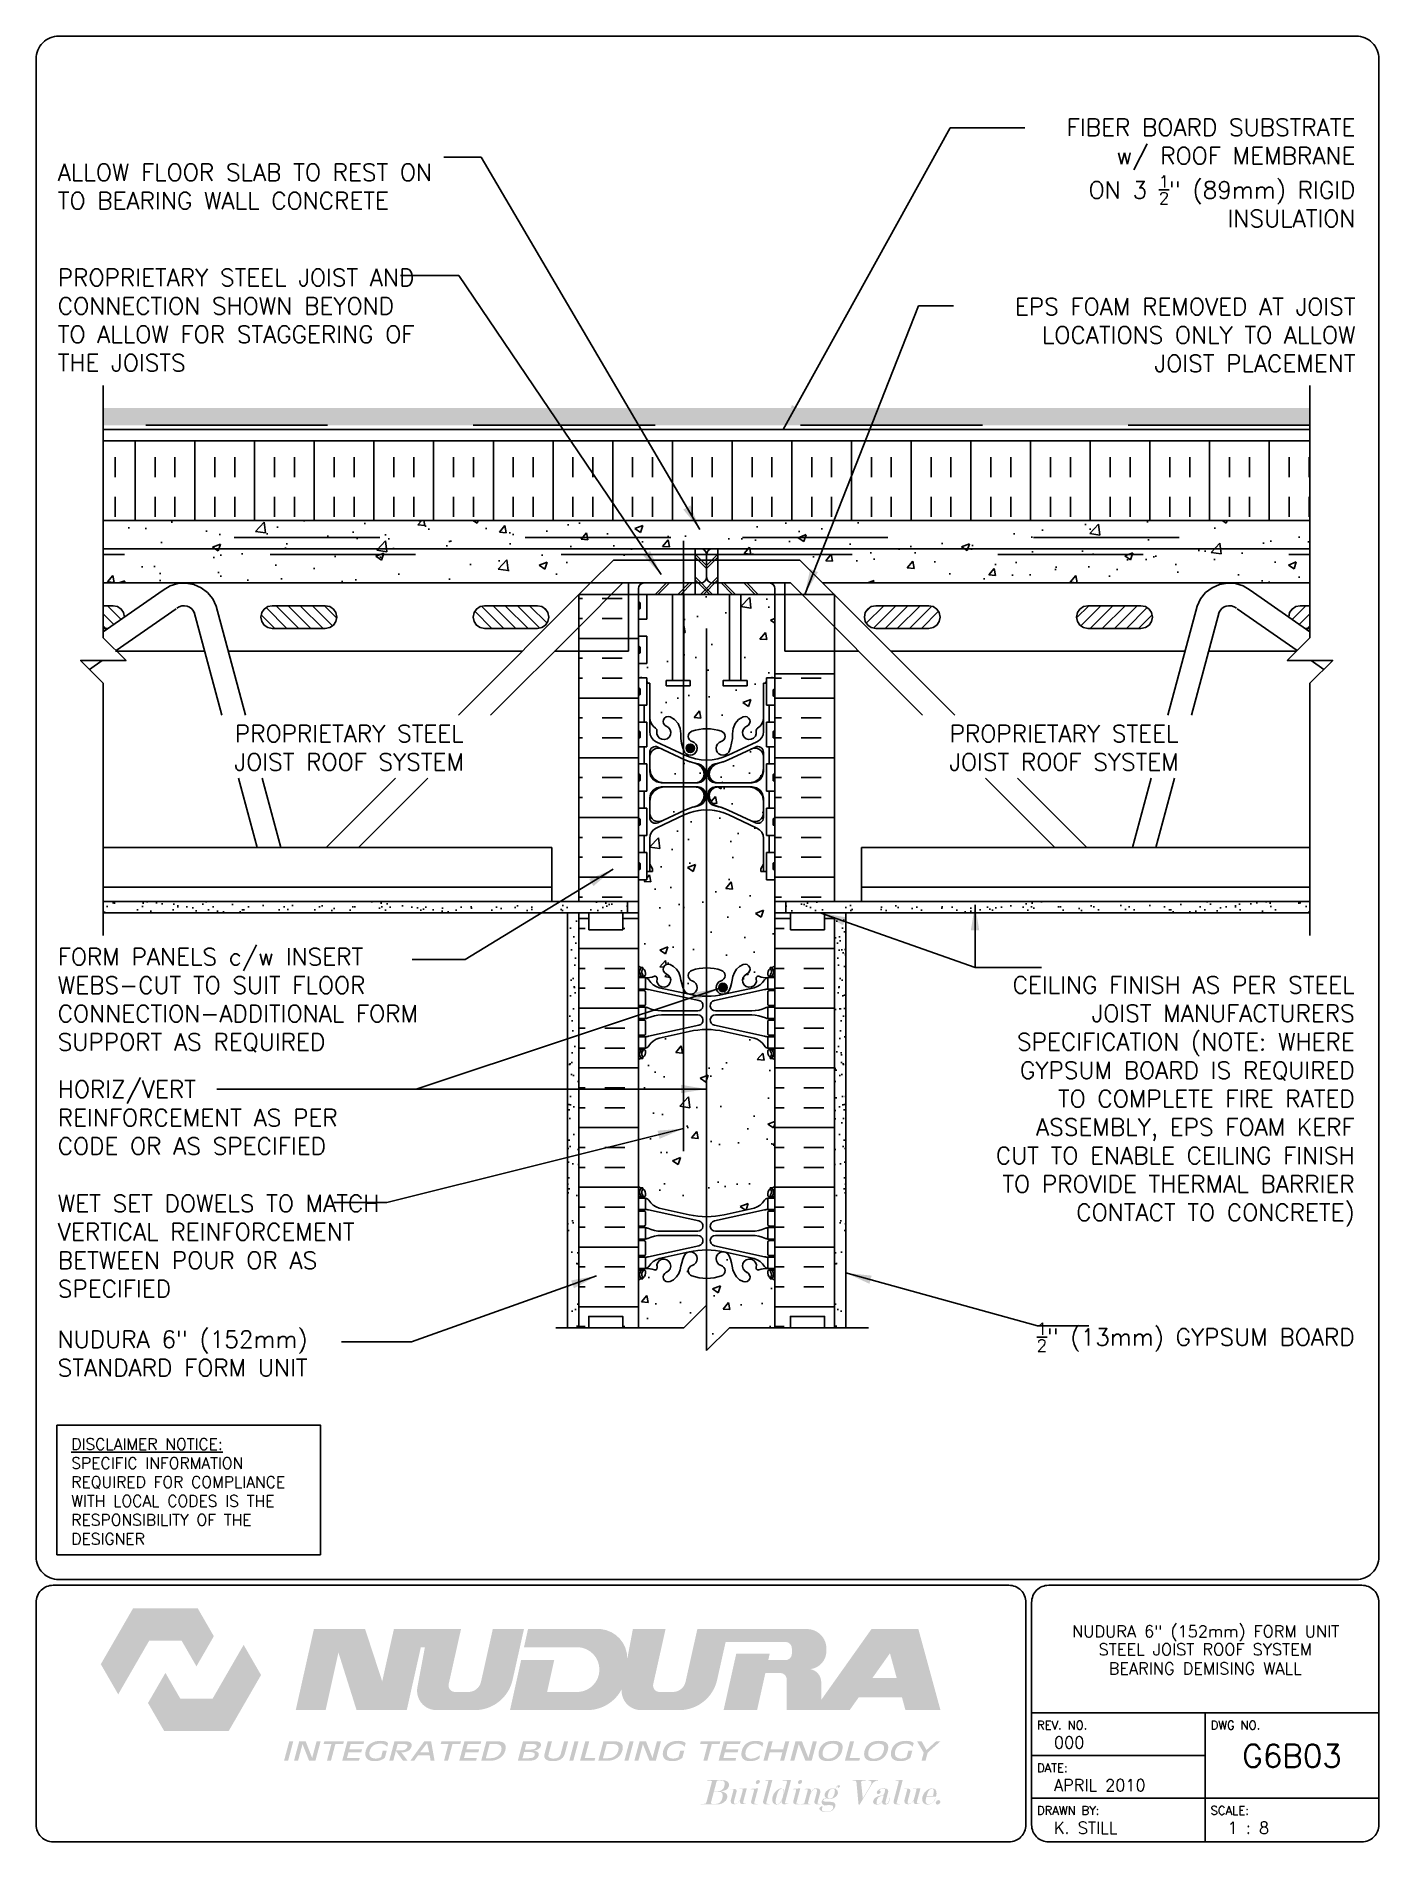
# Paper-space layout 'G6B03' of a CAD drawing. Header units: inches. Extents: x 0.42 to 7.8, y 0.49 to 10.41.
# The model-space entities are those that its viewports show. They can reach past a viewport. Long polylines and large blocks are cut down to what shows.
import ezdxf
from ezdxf.enums import TextEntityAlignment as Align

# ---------------------------------------------------------------- set-up
doc = ezdxf.new("R2010")
doc.units = ezdxf.units.IN
doc.header["$LTSCALE"] = 0.5
doc.header["$MEASUREMENT"] = 0
doc.linetypes.add('DASHED2', pattern=[0.375, 0.25, -0.125])
doc.linetypes.add('HIDDEN2', pattern=[0.1875, 0.125, -0.0625])
for name, color, linetype in [('HATCH', 12, 'Continuous'), ('Hidden2', 12, 'HIDDEN2'), ('line25', 2, 'Continuous'), ('LINE3', 3, 'Continuous'), ('LINE50', 5, 'Continuous'), ('LINE9', 9, 'Continuous'), ('LOGO', 7, 'Continuous'), ('TBK_LINE65', 3, 'Continuous'), ('TBK_TEXT', 4, 'Continuous'), ('TEXT', 4, 'Continuous'), ('Web_Edge', 9, 'Continuous')]:
    doc.layers.add(name, color=color, linetype=linetype)
doc.styles.add('DIM', font='romans.shx', dxfattribs={"width": 0.7})
doc.styles.add('ROMANS', font='romans.shx', dxfattribs={"height": 0.75})
doc.dimstyles.new('ext_12', dxfattribs={"dimscale": 12, "dimtxt": 0.075, "dimasz": 0.09375, "dimexe": 0.09375, "dimexo": 0.0625, "dimgap": 0.0625, "dimtad": 1, "dimdec": 1, "dimzin": 2, "dimdsep": 46, "dimlunit": 4, "dimtxsty": 'DIM', "dimcen": 0.09, "dimdle": 0.09375, "dimclrt": 4, "dimadec": 0, "dimazin": 0, "dimtfac": 1, "dimtdec": 1, "dimtmove": 2, "dimatfit": 3, "dimfxl": 1, "dimfrac": 2, "dimtolj": 1, "dimtzin": 0, "dimarcsym": 0})

psp = doc.layouts.new('G6B03')

# ---------------------------------------------------------------- texts
at = {"layer": 'TBK_TEXT', "color": 7, "style": 'ROMANS'}
for s, p in [('REV. NO.', (5.9215, 1.107)), ('DWG NO.', (6.876, 1.107)), ('DATE:', (5.9215, 0.8726)), ('DRAWN BY:', (5.9215, 0.6382)), ('SCALE:', (6.876, 0.6382))]:
    psp.add_text(s, height=0.04688, dxfattribs=at).set_placement(p)
at = {"layer": 'TEXT', "insert": (0.6134, 2.7065), "char_height": 0.0625, "width": 1.41371, "attachment_point": 1, "style": 'ROMANS'}
psp.add_mtext('{\\Fromans.shx|c1;\\LDISCLAIMER NOTICE:\\l\\PSPECIFIC INFORMATION REQUIRED FOR COMPLIANCE WITH LOCAL CODES IS THE RESPONSIBILITY OF THE DESIGNER}', dxfattribs=at)

msp = doc.modelspace()

# ---------------------------------------------------------------- texts
at = {"layer": 'TEXT', "char_height": 0.75, "style": 'ROMANS'}
for s, insert, width, attachment_point in [('\\A1;FIBER BOARD SUBSTRATE\\Pw/ ROOF MEMBRANE \\PON 3 {\\H0.7x;\\S1/2;}" (89mm) RIGID \\PINSULATION', (156.592, 214.987), 26.1134, 3), ('ALLOW FLOOR SLAB TO REST ON TO BEARING WALL CONCRETE', (99.527, 212.008), 18.08617, 4), ('\\A1;PROPRIETARY STEEL JOIST AND CONNECTION SHOWN BEYOND TO ALLOW FOR STAGGERING OF THE JOISTS', (99.525, 206.132), 17.24537, 4), ('EPS FOAM REMOVED AT JOIST LOCATIONS ONLY TO ALLOW JOIST PLACEMENT', (156.596, 205.479), 18.08617, 6), ('PROPRIETARY STEEL \\PJOIST ROOF SYSTEM', (112.342, 188.329), 19.5775, 2), ('PROPRIETARY STEEL \\PJOIST ROOF SYSTEM', (143.776, 188.329), 19.5775, 2), ('FORM PANELS c/w INSERT WEBS-CUT TO SUIT FLOOR CONNECTION-ADDITIONAL FORM SUPPORT AS REQUIRED', (99.524, 176.23), 18.20738, 4), ('CEILING FINISH AS PER STEEL JOIST MANUFACTURERS SPECIFICATION (NOTE: WHERE GYPSUM BOARD IS REQUIRED TO COMPLETE FIRE RATED ASSEMBLY, EPS FOAM KERF CUT TO ENABLE CEILING FINISH TO PROVIDE THERMAL BARRIER CONTACT TO CONCRETE)', (156.56, 171.774), 17.14493, 6), ('HORIZ/VERT REINFORCEMENT AS PER CODE OR AS SPECIFIED', (99.524, 171.066), 15.30561, 4), ('\\A1;WET SET DOWELS TO MATCH VERTICAL REINFORCEMENT BETWEEN POUR OR AS SPECIFIED', (99.527, 165.418), 15.5489, 4), ('\\A1;{\\H0.7x;\\S1/2;}" (13mm) GYPSUM BOARD', (156.56, 161.414), 13.94898, 6), ('\\A1;NUDURA 6" (152mm) STANDARD FORM UNIT', (99.52, 160.694), 16.57727, 4)]:
    msp.add_mtext(s, dxfattribs=dict(at, insert=insert, width=width, attachment_point=attachment_point))

# ---------------------------------------------------------------- blocks, each defined once
blk = doc.blocks.new('TITLEBLOCK-Tag')
at = {"style": 'ROMANS'}
for tag, height, p in [('TITLE_LINE_1', 0.065, (0.927, -0.1328)), ('TITLE_LINE_2', 0.065, (0.9294, -0.2258)), ('CENTRE-LINE-3', 0.065, (0.927, -0.3246)), ('TITLE_LINE_4', 0.065, (0.927, -0.4299)), ('TITLE_LINE_5', 0.065, (0.927, -0.526)), ('DWG', 0.125, (1.4043, -0.9102))]:
    blk.add_attdef(tag, text='', height=height, dxfattribs=at).set_placement(p, align=Align.MIDDLE_CENTER)
for tag, p in [('LATEST_REVISION', (0.0954, -0.8366)), ('REVISION_DATE', (0.0954, -1.071)), ('DRAWN_BY', (0.0954, -1.3053)), ('SCALE', (1.0499, -1.3053))]:
    blk.add_attdef(tag, text='', height=0.065, dxfattribs=at).set_placement(p, align=Align.MIDDLE_LEFT)

# ---------------------------------------------------------------- hatches: boundary and pattern name
at = {"layer": 'HATCH'}
h = msp.add_hatch(dxfattribs=at)
h.set_pattern_fill('GRAVEL', color=256, style=0)
h.set_pattern_definition([(228.0128, (5.307626, 1), (-7.999998232, -9.000001342), [0.134536, -13.319088]), (184.9697, (5.217626, 0.9), (12.0000010515, 0.999991307), [0.230868, -22.855925]), (132.5104, (4.987626, 0.88), (9.999990718, -11.000008674), [0.162788, -16.116032]), (267.2737, (4.597626, 0.63), (0.999996018, 20.000000295), [0.210238, -20.813558]), (292.8337, (4.587626, 0.42), (-5.000009905, 11.999996412), [0.206155, -20.409373]), (357.2737, (4.667626, 0.23), (-20.000000295, 0.999996018), [0.210238, -20.813558]), (37.6942, (4.877626, 0.22), (-13.0000073456, -9.999990405), [0.278029, -27.524849]), (72.2553, (5.097626, 0.39), (7.0000107627, 21.999996231), [0.262488, -25.986321]), (121.4296, (5.177626, 0.64), (-8.000008234, 12.9999950365), [0.21095, -20.884073]), (175.2364, (5.067626, 0.82), (11.000000946, -0.999991533), [0.240832, -11.800763]), (222.3974, (4.827626, 0.84), (-12.000007351, -10.999992082), [0.311448, -30.833375]), (138.8141, (5.58763, 0.62), (-7.000002947, 5.999997313), [0.106301, -10.523844]), (171.4692, (5.507626, 0.69), (12.999998285, -2.00000791), [0.202237, -20.021511]), (225, (5.3076, 0.72), (-1e-16, -1.0000003), [0.141421, -1.272792]), (203.1986, (5.23763, 0.84), (4.99999973, 2.000001325), [0.076158, -7.539615]), (291.8014, (5.16763, 0.81), (-0.99999991, 3.00000027), [0.107703, -5.277462]), (30.9638, (5.20763, 0.71), (2.99999802, 2.00000248), [0.174929, -5.656023]), (161.5651, (5.35763, 0.8), (2.00000043, -0.9999984), [0.126491, -3.035787]), (16.3895, (4.587626, 0.81), (10.000002198, 2.99999271), [0.1772, -17.542845]), (70.3462, (4.757626, 0.86), (-3.999995247, -11.000002136), [0.148661, -14.717408]), (293.1986, (5.35763, 1), (-2.000001325, 4.99999973), [0.152315, -7.463458]), (343.6105, (5.417626, 0.86), (-10.000002198, 2.99999271), [0.1772, -17.542845]), (339.444, (4.58763, 0.19), (-5.000001845, 1.999995996), [0.17088, -8.373124]), (294.7751, (4.747626, 0.13), (-4.99999219, 11.000003422), [0.143178, -14.174643]), (66.8014, (5.36763, 0), (2.000001325, 4.99999973), [0.152315, -7.463458]), (17.354, (5.427626, 0.14), (-13.000002019, -3.999994502), [0.167631, -16.595424]), (69.444, (4.87763, 0), (-1.999995996, -5.000001845), [0.08544, -8.458564]), (101.3099, (5.30763, 0), (-0.99999763, 4.00000075), [0.05099, -5.048029]), (165.9638, (5.29763, 0.05), (3.00000055, -0.99999806), [0.206155, -3.91695]), (186.009, (5.097626, 0.1), (9.999999751, 0.999999317), [0.19105, -18.913923]), (303.6901, (5.20763, 0.62), (-1.00000133, 1.99999956), [0.144222, -3.461329]), (353.1572, (5.287626, 0.5), (16.9999993655, -2.000007998), [0.251794, -24.927563]), (60.9454, (5.53763, 0.47), (-4.000000027, -7.000000385), [0.102956, -10.192674]), (90, (5.5876, 0.56), (-1, 1), [0.06, -0.94]), (120.2564, (5.077626, 0.13), (3.999994887, -7.000002456), [0.138924, -13.75352]), (48.0128, (5.007626, 0.25), (7.999998232, 9.000001342), [0.269072, -13.184552]), (0, (5.1876, 0.45), (1, 1), [0.26, -0.74]), (325.3048, (5.447626, 0.45), (-9.999994259, 7.00000861), [0.158114, -15.653274]), (254.0546, (5.57763, 0.36), (-0.99999989, -4.00000013), [0.145602, -7.134508]), (207.646, (5.537626, 0.22), (-18.999995807, -10.000007713), [0.237065, -23.469474]), (175.4261, (5.327626, 0.11), (-13.000000558, 0.999994801), [0.250799, -24.829074])])
h.paths.add_polyline_path([(154.592, 202.262), (101.527, 202.262), (101.527, 201.512), (154.592, 201.512)])
h = msp.add_hatch(dxfattribs=at)
h.set_pattern_fill('INSUL', color=256, scale=7, angle=90, style=0)
h.set_pattern_definition([(90, (155.4283, 199.2324), (-2.625, 2e-16), []), (90, (154.5533, 199.2324), (-2.625, 2e-16), [0.875, -0.875]), (90, (153.6783, 199.2324), (-2.625, 2e-16), [0.875, -0.875])])
h.paths.add_polyline_path([(101.527, 200.825), (101.527, 197.325), (152.324, 197.325), (152.324, 200.825)])
h.paths.add_polyline_path([(154.592, 197.325), (154.592, 200.825), (152.333, 200.825), (152.333, 197.325)])
h = msp.add_hatch(dxfattribs=at)
h.set_pattern_fill('AR-CONC', color=256, scale=0.5)
h.paths.add_polyline_path([(154.592, 197.325), (101.527, 197.325), (101.527, 196.075), (128.309, 196.075), (128.559, 196.075), (154.592, 196.075)])
h.paths.add_polyline_path([(123.958, 195.575), (127.036, 195.575), (127.036, 195.825), (101.527, 195.825), (101.527, 194.575), (122.958, 194.575)])
h.paths.add_polyline_path([(127.036, 196.075), (101.527, 196.075), (101.527, 195.825), (127.036, 195.825)])
h.paths.add_polyline_path([(154.592, 195.825), (128.559, 195.825), (128.559, 195.575), (132.161, 195.575), (133.161, 194.575), (154.592, 194.575)])
h.paths.add_polyline_path([(154.592, 196.075), (128.559, 196.075), (128.559, 195.825), (154.592, 195.825)])
h = msp.add_hatch(dxfattribs=at)
h.set_pattern_fill('INSUL', color=256, scale=7, style=0)
h.set_pattern_definition([(0, (132.2183, 186.8881), (0, 2.625), []), (0, (132.2183, 187.7631), (0, 2.625), [0.875, -0.875]), (0, (132.2183, 188.6381), (0, 2.625), [0.875, -0.875])])
h.paths.add_polyline_path([(133.684, 190.575), (131.059, 190.575), (131.059, 180.575), (133.684, 180.575)])
h.paths.add_polyline_path([(122.434, 180.075), (122.872, 180.075), (122.872, 180.325), (124.372, 180.325), (124.372, 179.825), (125.059, 179.825), (125.059, 194.075), (122.434, 194.075)])
h = msp.add_hatch(dxfattribs=at)
h.set_pattern_fill('AR-CONC', color=256, scale=0.5)
h.paths.add_polyline_path([(129.059, 194.075), (127.559, 194.075), (127.059, 194.075), (127.059, 190.282), (127.338, 190.282), (127.338, 190.056), (126.809, 190.056), (126.54, 190.056), (126.281, 190.056), (126.281, 190.282), (126.559, 190.282), (126.559, 194.075), (125.424, 194.075), (125.424, 192.98), (125.059, 192.98), (125.059, 192.23), (125.424, 192.23), (125.424, 191.03), (125.059, 191.03), (125.059, 190.4), (125.137, 190.4, -0.549261), (125.232, 190.4), (125.424, 190.4), (125.424, 190.244, -0.327813), (125.459, 190.196), (125.459, 190.166), (125.559, 190.166), (125.559, 188.651, 0.258958), (125.818, 188.184, -0.31131), (125.875, 188.054, 2.127293), (126.288, 188.278, -1), (126.451, 188.687, -0.325306), (126.918, 187.944, 0.10488), (127.09, 187.133, 1.422913), (127.424, 187.6, -0.735593), (127.411, 188.058, -0.082755), (128.059, 188.166, -0.082755), (128.708, 188.058, -0.735593), (128.695, 187.6, 1.422913), (129.029, 187.133, 0.10488), (129.201, 187.944, -0.325306), (129.668, 188.687, -1), (129.831, 188.278, 2.127293), (130.244, 188.054, -0.31131), (130.3, 188.184, 0.258958), (130.559, 188.651), (130.559, 190.166), (130.659, 190.166), (130.659, 190.196, -0.327813), (130.694, 190.244), (130.694, 190.4), (130.887, 190.4, -0.549261), (130.982, 190.4), (131.059, 190.4), (131.059, 190.575), (131.059, 194.075), (129.559, 194.075), (129.559, 190.282), (129.838, 190.282), (129.838, 190.056), (129.578, 190.056), (129.309, 190.056), (128.781, 190.056), (128.781, 190.282), (129.059, 190.282)])
h = msp.add_hatch(dxfattribs=at)
h.set_pattern_fill('ANSI31', color=256, scale=3, style=0)
h.set_pattern_definition([(135, (110.4125, 192.8212), (0.265165, 0.265165), [])])
h.paths.add_polyline_path([(111.291, 192.575, 1), (111.291, 193.574), (108.959, 193.574, 1), (108.959, 192.575)])
h.paths.add_polyline_path([(118.29, 192.575), (120.622, 192.575, 1), (120.622, 193.574), (118.29, 193.574, 1)])
edge = h.paths.add_edge_path()
edge.add_line((101.527, 193.574), (101.527, 192.575))
edge.add_line((101.527, 192.575), (101.745, 192.575))
edge.add_line((101.745, 192.575), (102.459, 193.075))
edge.add_arc((101.96, 193.075), 0.5, 0.04924, 90)
edge.add_line((101.96, 193.574), (101.527, 193.574))
h = msp.add_hatch(dxfattribs=at)
h.set_pattern_fill('ANSI31', color=256, scale=3, style=0)
h.set_pattern_definition([(45, (145.7062, 192.8212), (-0.265165, 0.265165), [])])
h.paths.add_polyline_path([(147.16, 192.575, 1), (147.16, 193.574), (144.828, 193.574, 1), (144.828, 192.575)])
h.paths.add_polyline_path([(137.828, 193.574), (135.497, 193.574, 1), (135.497, 192.575), (137.828, 192.575, 1)])
edge = h.paths.add_edge_path()
edge.add_line((154.592, 192.575), (154.592, 193.574))
edge.add_line((154.592, 193.574), (154.159, 193.574))
edge.add_arc((154.159, 193.075), 0.5, 90, 179.95076)
edge.add_line((153.659, 193.075), (154.374, 192.575))
edge.add_line((154.374, 192.575), (154.592, 192.575))
h = msp.add_hatch(dxfattribs=at)
h.set_pattern_fill('AR-CONC', color=256, scale=0.5)
h.paths.add_polyline_path([(131.059, 163.914, 0.064398), (130.949, 163.98), (130.859, 163.98), (130.859, 164.021, -0.249069), (130.749, 164.228), (130.749, 164.296, -0.414214), (130.812, 164.358), (130.859, 164.358), (130.859, 164.428), (130.754, 164.428, 0.10046), (130.361, 164.371, -0.601435), (130.241, 164.476, 2.182095), (129.831, 164.263, -1), (129.668, 163.855, -0.24438), (129.219, 164.375, 0.053157), (129.053, 164.99, 0.223253), (128.853, 165.154), (128.833, 165.159, 0.955472), (128.695, 164.565, -0.735593), (128.708, 164.107, -0.082755), (128.059, 163.999, -0.082755), (127.411, 164.107, -0.735593), (127.424, 164.565, 0.955472), (127.285, 165.159), (127.266, 165.154, 0.223253), (127.065, 164.99, 0.053157), (126.899, 164.375, -0.24438), (126.451, 163.855, -1), (126.288, 164.263, 2.182095), (125.878, 164.476, -0.601435), (125.758, 164.371, 0.10046), (125.364, 164.428), (125.259, 164.428), (125.259, 164.358), (125.307, 164.358, -0.414214), (125.369, 164.296), (125.369, 164.228, -0.249069), (125.259, 164.021), (125.259, 163.98), (125.169, 163.98, 0.064398), (125.059, 163.914), (125.059, 161.825), (127.059, 161.825), (128.059, 162.825), (128.059, 161.825), (128.059, 160.825), (129.059, 161.825), (131.059, 161.825)])
h.paths.add_polyline_path([(131.059, 173.606, 0.064398), (130.949, 173.672), (130.859, 173.672), (130.859, 173.714, -0.249069), (130.749, 173.921), (130.749, 173.988, -0.414214), (130.812, 174.051), (130.859, 174.051), (130.859, 174.121), (130.754, 174.121, -0.188973), (130.598, 174.216, 0.196323), (130.149, 174.562), (128.827, 174.852, 0.057795), (128.059, 174.941, 0.057795), (127.291, 174.852), (125.969, 174.562, 0.196323), (125.52, 174.216, -0.188973), (125.364, 174.121), (125.259, 174.121), (125.259, 174.051), (125.307, 174.051, -0.414214), (125.369, 173.988), (125.369, 173.921, -0.249069), (125.259, 173.714), (125.259, 173.672), (125.169, 173.672, 0.064398), (125.059, 173.606), (125.059, 168.043, 0.064398), (125.169, 167.977), (125.259, 167.977), (125.259, 167.936, -0.249069), (125.369, 167.728), (125.369, 167.661, -0.414214), (125.307, 167.598), (125.259, 167.598), (125.259, 167.528), (125.364, 167.528, -0.188973), (125.52, 167.434, 0.196323), (125.969, 167.087), (127.291, 166.797, 0.057795), (128.059, 166.708, 0.057795), (128.827, 166.797), (130.149, 167.087, 0.196323), (130.598, 167.434, -0.188973), (130.754, 167.528), (130.859, 167.528), (130.859, 167.598), (130.812, 167.598, -0.414214), (130.749, 167.661), (130.749, 167.728, -0.249069), (130.859, 167.936), (130.859, 167.977), (130.949, 167.977, 0.064398), (131.059, 168.043)])
h.paths.add_polyline_path([(131.059, 179.825), (131.059, 181.52), (130.694, 181.52), (130.694, 181.895), (130.439, 181.895), (130.439, 182.007), (130.559, 182.207), (130.559, 183.348, 0.291097), (130.271, 183.801), (129.013, 184.389, 0.093369), (128.206, 184.597, 0.016332), (128.059, 184.602, 0.109869), (127.106, 184.389), (125.847, 183.801, 0.291097), (125.559, 183.348), (125.559, 182.207), (125.679, 182.007), (125.679, 181.895), (125.424, 181.895), (125.424, 181.52), (125.059, 181.52), (125.059, 179.825), (125.059, 177.736, 0.064398), (125.169, 177.67), (125.259, 177.67), (125.259, 177.628, -0.249069), (125.369, 177.421), (125.369, 177.353, -0.414214), (125.307, 177.291), (125.259, 177.291), (125.259, 177.221), (125.364, 177.221, 0.10046), (125.758, 177.278, -0.601435), (125.878, 177.173, 2.182095), (126.288, 177.386, -1), (126.451, 177.794, -0.24438), (126.899, 177.274, 0.053157), (127.065, 176.66, 0.223253), (127.266, 176.495), (127.285, 176.49, 0.955472), (127.424, 177.084, -0.735593), (127.411, 177.542, -0.082755), (128.059, 177.65, -0.082755), (128.708, 177.542, -0.735593), (128.695, 177.084, 0.955472), (128.833, 176.49), (128.853, 176.495, 0.223253), (129.053, 176.66, 0.053157), (129.219, 177.274, -0.24438), (129.668, 177.794, -1), (129.831, 177.386, 2.182095), (130.241, 177.173, -0.601435), (130.361, 177.278, 0.10046), (130.754, 177.221), (130.859, 177.221), (130.859, 177.291), (130.812, 177.291, -0.414214), (130.749, 177.353), (130.749, 177.421, -0.249069), (130.859, 177.628), (130.859, 177.67), (130.949, 177.67, 0.064398), (131.059, 177.736)])
h.paths.add_polyline_path([(127.944, 185.232, 0.413582), (127.569, 185.606), (126.184, 185.606, 0.414214), (125.559, 184.981), (125.559, 184.454, 0.549071), (126.093, 184.114), (127.106, 184.588, -0.053094), (127.556, 184.743, 0.350119)])
h.paths.add_polyline_path([(127.556, 186.648, -0.053094), (127.106, 186.803), (126.093, 187.277, 0.549071), (125.559, 186.938), (125.559, 186.411, 0.414214), (126.184, 185.786), (127.569, 185.786, 0.085652), (127.695, 185.808, 0.316711), (127.944, 186.16, 0.350119)])
h.paths.add_polyline_path([(130.559, 186.411), (130.559, 186.938, 0.549071), (130.025, 187.277), (129.013, 186.803, -0.053094), (128.563, 186.648, 0.350119), (128.174, 186.16, 0.413582), (128.549, 185.786), (129.934, 185.786, 0.414214)])
h.paths.add_polyline_path([(129.934, 185.606), (128.549, 185.606, 0.117525), (128.38, 185.566, 0.282333), (128.174, 185.232, 0.350119), (128.563, 184.743, -0.053094), (129.013, 184.588), (130.025, 184.114, 0.549071), (130.559, 184.454), (130.559, 184.981, 0.414214)])
h = msp.add_hatch(dxfattribs=at)
h.set_pattern_fill('AR-SAND', color=256, scale=0.5, style=0)
h.set_pattern_definition([(142.5, (115.0889, 180.32085), (0.031497, 0.963412), [0, -0.76, 0, -0.85, 0, -0.8125]), (172.5, (115.0889, 180.3208), (-0.88489, 1.41107), [0, -0.41, 0, -0.685, 0, -0.2625]), (212.5, (115.7039, 180.32085), (-1.55707, 0.00283), [0, -0.25, 0, -0.9, 0, -1.175]), (222.5, (115.7039, 180.3208), (-1.50306, 0.43884), [0, -0.125, 0, -0.59, 0, -0.675])])
h.paths.add_polyline_path([(122.434, 177.289), (121.934, 176.341), (121.934, 180.075), (122.434, 180.075)])
h.paths.add_polyline_path([(122.434, 161.825), (121.934, 161.825), (121.934, 176.341), (122.434, 177.289)])
h.paths.add_polyline_path([(101.527, 180.575), (101.527, 180.075), (124.581, 180.075), (124.581, 180.575)])
h = msp.add_hatch(dxfattribs=at)
h.set_pattern_fill('AR-SAND', color=256, scale=0.5, style=0)
h.set_pattern_definition([(37.5, (141.0298, 180.32085), (-0.031497, 0.963412), [0, -0.76, 0, -0.85, 0, -0.8125]), (7.5, (141.0298, 180.3208), (0.88489, 1.41107), [0, -0.41, 0, -0.685, 0, -0.2625]), (327.5, (140.4148, 180.32085), (1.55707, 0.00283), [0, -0.25, 0, -0.9, 0, -1.175]), (317.5, (140.4148, 180.3208), (1.50306, 0.43884), [0, -0.125, 0, -0.59, 0, -0.675])])
h.paths.add_polyline_path([(133.684, 177.289), (134.184, 176.341), (134.184, 180.075), (133.684, 180.075)])
h.paths.add_polyline_path([(133.684, 161.825), (134.184, 161.825), (134.184, 176.341), (133.684, 177.289)])
h.paths.add_polyline_path([(154.592, 180.075), (154.592, 180.575), (131.538, 180.575), (131.538, 180.075)])
h = msp.add_hatch(dxfattribs=at)
h.set_pattern_fill('INSUL', color=256, scale=7, style=0)
h.set_pattern_definition([(0, (4.5876, 0), (0, 2.625), []), (0, (4.5876, 0.875), (0, 2.625), [0.875, -0.875]), (0, (4.5876, 1.75), (0, 2.625), [0.875, -0.875])])
h.paths.add_polyline_path([(125.059, 173.762, -0.268005), (125.069, 173.745), (125.069, 173.931), (125.069, 173.931, 0.267096), (125.059, 173.948), (125.059, 179.825), (124.372, 179.825), (124.372, 179.325), (122.872, 179.325), (122.872, 179.825), (122.434, 179.825), (122.434, 161.825), (122.872, 161.825), (122.872, 162.325), (124.372, 162.325), (124.372, 161.825), (125.059, 161.825)])
h.paths.add_polyline_path([(133.684, 179.825), (133.247, 179.825), (133.247, 179.325), (131.747, 179.325), (131.747, 179.825), (131.059, 179.825), (131.059, 173.913, -0.268005), (131.049, 173.931), (131.049, 173.745), (131.049, 173.745, 0.267556), (131.059, 173.727), (131.059, 161.825), (131.747, 161.825), (131.747, 162.325), (133.247, 162.325), (133.247, 161.825), (133.684, 161.825)])
h = msp.add_hatch(dxfattribs=at)
h.set_pattern_fill('AR-SAND', color=256, scale=0.5, style=0)
h.set_pattern_definition([(37.5, (14.57495, -0.3985), (-0.0314967, 0.963412), [0, -0.76, 0, -0.85, 0, -0.8125]), (7.5, (14.575, -0.3985), (0.884888, 1.411073), [0, -0.41, 0, -0.685, 0, -0.2625]), (327.5, (13.95995, -0.3985), (1.557071, 0.0028295), [0, -0.25, 0, -0.9, 0, -1.175]), (317.5, (13.96, -0.3985), (1.503063, 0.438838), [0, -0.125, 0, -0.59, 0, -0.675])])
h.paths.add_polyline_path([(133.684, 177.289), (134.184, 176.341), (134.184, 180.075), (133.684, 180.075)])
h.paths.add_polyline_path([(133.684, 170.765), (134.184, 170.765), (134.184, 176.341), (133.684, 177.289)])
at = {"layer": 'LINE3'}
h = msp.add_hatch(color=256, dxfattribs=at)
h.paths.add_polyline_path([(127.525, 187.34, 0.831395), (127.157, 187.34)])
h.paths.add_polyline_path([(127.528, 187.306, 0.045935), (127.525, 187.34), (127.157, 187.34, 0.045935), (127.153, 187.306, 1)])
h = msp.add_hatch(color=256, dxfattribs=at)
h.paths.add_polyline_path([(128.962, 176.825, 0.831395), (128.593, 176.825)])
h.paths.add_polyline_path([(128.965, 176.79, 0.045935), (128.962, 176.825), (128.593, 176.825, 0.045935), (128.59, 176.79, 1)])

# ---------------------------------------------------------------- linework, layer by layer
at = {"layer": 'HATCH'}
for p, q in [((127.559, 195.839), (128.059, 195.339)), ((127.559, 195.714), (128.059, 195.214)), ((126.295, 194.575), (125.795, 194.075)), ((126.42, 194.575), (125.92, 194.075)), ((127.559, 194.839), (128.323, 194.075)), ((127.559, 194.714), (128.198, 194.075)), ((128.698, 194.575), (129.198, 194.075)), ((128.823, 194.575), (129.323, 194.075)), ((129.698, 194.575), (130.198, 194.075)), ((129.823, 194.575), (130.323, 194.075))]:
    msp.add_line(p, q, dxfattribs=at)
at = {"layer": 'Hidden2', "linetype": 'HIDDEN2'}
for p, q in [((126.484, 196.575), (101.527, 196.575)), ((129.635, 196.575), (154.592, 196.575)), ((128.059, 195.825), (101.527, 195.825)), ((128.059, 195.825), (154.592, 195.825))]:
    msp.add_line(p, q, dxfattribs=at)
at = {"layer": 'Hidden2'}
for p, q in [((122.958, 194.575), (123.958, 195.575)), ((123.958, 195.575), (128.059, 195.575)), ((128.559, 195.839), (128.059, 195.339)), ((128.059, 195.825), (128.059, 194.825)), ((128.559, 195.714), (128.059, 195.214)), ((128.559, 196.075), (128.309, 196.075)), ((128.559, 196.075), (128.559, 194.075)), ((122.434, 192.637), (124.372, 194.575)), ((125.309, 194.575), (124.372, 194.575)), ((124.622, 194.575), (124.622, 191.575)), ((127.809, 194.575), (125.309, 194.575)), ((127.295, 194.575), (126.795, 194.075)), ((127.42, 194.575), (126.92, 194.075)), ((128.559, 194.839), (127.795, 194.075)), ((128.559, 194.714), (127.92, 194.075)), ((125.059, 194.075), (125.059, 194.325)), ((128.559, 194.075), (125.059, 194.075)), ((126.559, 190.282), (126.559, 194.075)), ((127.059, 190.282), (127.059, 194.075)), ((131.059, 190.575), (131.059, 194.075)), ((131.059, 194.075), (133.684, 194.075)), ((133.684, 194.075), (133.684, 190.575)), ((124.622, 191.575), (121.372, 191.575))]:
    msp.add_line(p, q, dxfattribs=at)
for points in [[(126.809, 190.282), (126.281, 190.282), (126.281, 190.056), (126.54, 190.056)], [(126.54, 190.056), (126.809, 190.056)], [(126.809, 190.282), (127.338, 190.282), (127.338, 190.056), (126.809, 190.056)]]:
    msp.add_lwpolyline(points, dxfattribs=at)
for centre, start, end in [((128.309, 195.825), 90, 180), ((125.309, 194.325), 90, 180), ((127.809, 194.825), 270, 0)]:
    msp.add_arc(centre, 0.25, start, end, dxfattribs=at)
at = {"layer": 'line25'}
for p, q in [((101.527, 197.325), (154.592, 197.325)), ((152.324, 197.325), (133.684, 197.325)), ((127.559, 196.075), (127.559, 194.075)), ((127.559, 196.075), (127.809, 196.075)), ((128.059, 195.825), (128.059, 194.825)), ((128.309, 194.575), (130.809, 194.575)), ((125.059, 194.075), (122.434, 194.075)), ((125.059, 194.075), (125.059, 179.825)), ((125.424, 192.98), (125.424, 194.075)), ((127.559, 194.075), (131.059, 194.075)), ((129.059, 190.282), (129.059, 194.075)), ((129.559, 190.282), (129.559, 194.075)), ((131.059, 194.075), (131.059, 194.325)), ((125.059, 192.98), (125.424, 192.98)), ((125.059, 192.23), (125.424, 192.23)), ((125.424, 191.03), (125.424, 192.23)), ((125.059, 191.03), (125.424, 191.03)), ((131.059, 190.575), (131.059, 179.825)), ((133.684, 190.575), (131.059, 190.575)), ((125.059, 190.4), (125.424, 190.4)), ((125.424, 189.2), (125.424, 190.4)), ((131.059, 190.4), (130.694, 190.4)), ((130.694, 190.4), (130.694, 189.2)), ((125.059, 189.2), (125.424, 189.2)), ((131.059, 189.2), (130.694, 189.2)), ((125.059, 188.45), (125.424, 188.45)), ((125.424, 187.37), (125.424, 188.45)), ((131.059, 188.45), (130.694, 188.45)), ((130.694, 187.37), (130.694, 188.45)), ((125.059, 187.37), (125.424, 187.37)), ((125.059, 186.62), (125.424, 186.62)), ((125.424, 186.62), (125.424, 185.42)), ((131.059, 187.37), (130.694, 187.37)), ((131.059, 186.62), (130.694, 186.62)), ((130.694, 186.62), (130.694, 185.42)), ((125.059, 185.42), (125.424, 185.42)), ((131.059, 185.42), (130.694, 185.42)), ((125.059, 184.67), (125.424, 184.67)), ((125.424, 184.67), (125.424, 183.47)), ((130.694, 184.67), (130.694, 183.47)), ((131.059, 184.67), (130.694, 184.67)), ((125.059, 183.47), (125.424, 183.47)), ((131.059, 183.47), (130.694, 183.47)), ((125.059, 182.72), (125.424, 182.72)), ((125.424, 182.72), (125.424, 181.52)), ((131.059, 182.72), (130.694, 182.72)), ((130.694, 182.72), (130.694, 181.52)), ((125.059, 181.52), (125.424, 181.52)), ((131.059, 181.52), (130.694, 181.52)), ((124.581, 180.575), (124.581, 180.075)), ((131.538, 180.575), (131.538, 180.075)), ((125.059, 179.825), (125.059, 161.825)), ((131.059, 179.825), (131.059, 161.825))]:
    msp.add_line(p, q, dxfattribs=at)
for points in [[(154.592, 200.825), (101.527, 200.825)], [(129.309, 190.282), (128.781, 190.282), (128.781, 190.056), (129.309, 190.056)], [(129.309, 190.282), (129.838, 190.282), (129.838, 190.056), (129.578, 190.056)], [(129.578, 190.056), (129.309, 190.056)]]:
    msp.add_lwpolyline(points, dxfattribs=at)
for centre, start, end in [((127.809, 195.825), 0, 90), ((128.309, 194.825), 180, 270), ((130.809, 194.325), 0, 90)]:
    msp.add_arc(centre, 0.25, start, end, dxfattribs=at)
at = {"layer": 'LINE3'}
for p, q in [((127.036, 196.422), (127.036, 169.585)), ((128.059, 192.575), (128.059, 162.825))]:
    msp.add_line(p, q, dxfattribs=at)
for centre in [(127.341, 187.306), (128.778, 176.79)]:
    msp.add_circle(centre, 0.188, dxfattribs=at)
at = {"layer": 'LINE50', "color": 9, "linetype": 'DASHED2'}
msp.add_line((154.592, 201.512), (101.527, 201.512), dxfattribs=at)
at = {"layer": 'LINE50'}
for p, q in [((122.434, 180.575), (122.434, 194.075)), ((133.684, 180.575), (133.684, 190.575)), ((122.434, 179.825), (122.434, 180.075)), ((122.434, 161.825), (122.434, 179.825)), ((122.872, 179.825), (122.434, 179.825)), ((122.872, 180.075), (122.872, 179.825)), ((124.372, 179.825), (124.372, 180.075)), ((125.059, 179.825), (124.372, 179.825)), ((131.059, 179.825), (131.747, 179.825)), ((131.747, 179.825), (131.747, 180.075)), ((133.247, 180.075), (133.247, 179.825)), ((133.247, 179.825), (133.684, 179.825)), ((133.684, 161.825), (133.684, 179.825))]:
    msp.add_line(p, q, dxfattribs=at)
for points in [[(125.059, 161.825), (124.372, 161.825), (124.372, 162.325), (122.872, 162.325), (122.872, 161.825), (122.434, 161.825)], [(131.059, 161.825), (131.747, 161.825), (131.747, 162.325), (133.247, 162.325), (133.247, 161.825), (133.684, 161.825)]]:
    msp.add_lwpolyline(points, dxfattribs=at)
at = {"layer": 'LINE9'}
for p, q in [((128.309, 196.075), (101.527, 196.075)), ((127.809, 196.075), (154.592, 196.075)), ((132.161, 195.575), (128.059, 195.575)), ((132.161, 195.575), (138.973, 188.762)), ((122.958, 194.575), (101.527, 194.575)), ((106.218, 194.575), (104.718, 194.575)), ((122.958, 194.575), (117.145, 188.762)), ((122.958, 194.575), (124.372, 194.575)), ((130.809, 194.575), (131.747, 194.575)), ((131.497, 194.575), (131.497, 191.575)), ((131.747, 194.575), (137.559, 188.762)), ((133.161, 194.575), (154.592, 194.575)), ((149.901, 194.575), (151.401, 194.575)), ((104.153, 194.261), (101.527, 192.422)), ((151.966, 194.261), (154.592, 192.422)), ((101.527, 193.574), (101.96, 193.574)), ((104.727, 193.442), (102.096, 191.6)), ((106.74, 188.762), (105.526, 193.293)), ((107.775, 188.762), (106.492, 193.551)), ((108.959, 193.574), (111.291, 193.574)), ((118.29, 193.574), (120.622, 193.574)), ((125.059, 193.69), (125.059, 193.47)), ((125.059, 193.635), (125.059, 193.635)), ((125.059, 193.525), (125.059, 193.525)), ((125.099, 193.73), (125.099, 193.73)), ((125.099, 193.43), (125.099, 193.43)), ((125.139, 193.69), (125.139, 193.47)), ((137.828, 193.574), (135.497, 193.574)), ((147.16, 193.574), (144.828, 193.574)), ((148.344, 188.762), (149.627, 193.551)), ((149.379, 188.762), (150.593, 193.293)), ((151.392, 193.442), (154.023, 191.6)), ((154.592, 193.574), (154.159, 193.574)), ((101.745, 192.575), (101.527, 192.575)), ((111.291, 192.575), (108.959, 192.575)), ((120.622, 192.575), (118.29, 192.575)), ((122.434, 192.637), (118.56, 188.762)), ((135.497, 192.575), (137.828, 192.575)), ((144.828, 192.575), (147.16, 192.575)), ((154.374, 192.575), (154.592, 192.575)), ((105.986, 191.575), (102.06, 191.575)), ((119.958, 191.575), (107.022, 191.575)), ((125.059, 191.74), (125.059, 191.52)), ((125.059, 191.685), (125.059, 191.685)), ((125.059, 191.575), (125.059, 191.575)), ((125.099, 191.78), (125.099, 191.78)), ((125.099, 191.48), (125.099, 191.48)), ((125.139, 191.74), (125.139, 191.52)), ((131.497, 191.575), (134.747, 191.575)), ((136.161, 191.575), (149.097, 191.575)), ((150.132, 191.575), (153.997, 191.575)), ((101.481, 191.169), (100.92, 190.776)), ((154.638, 191.169), (155.199, 190.776)), ((125.059, 189.91), (125.059, 189.69)), ((125.059, 189.855), (125.059, 189.855)), ((125.099, 189.95), (125.099, 189.95)), ((125.139, 189.91), (125.139, 189.69)), ((125.459, 190.196), (125.459, 190.166)), ((125.459, 190.196), (125.459, 190.196)), ((125.459, 190.166), (125.559, 190.166)), ((125.559, 188.044), (125.559, 190.166)), ((130.559, 188.044), (130.559, 190.166)), ((130.659, 190.166), (130.559, 190.166)), ((130.659, 190.196), (130.659, 190.166)), ((130.659, 190.196), (130.659, 190.196)), ((130.979, 189.85), (130.979, 189.63)), ((131.019, 189.89), (131.019, 189.89)), ((131.059, 189.85), (131.059, 189.63)), ((131.059, 189.795), (131.059, 189.795)), ((125.059, 189.745), (125.059, 189.745)), ((125.099, 189.65), (125.099, 189.65)), ((130.809, 189.2), (130.809, 188.45)), ((131.019, 189.59), (131.019, 189.59)), ((131.059, 189.685), (131.059, 189.685)), ((125.059, 188.02), (125.059, 187.8)), ((125.059, 187.965), (125.059, 187.965)), ((125.059, 187.855), (125.059, 187.855)), ((125.099, 188.06), (125.099, 188.06)), ((125.099, 187.76), (125.099, 187.76)), ((125.139, 188.02), (125.139, 187.8)), ((127.106, 187.002), (125.847, 187.591)), ((127.106, 187.002), (125.847, 187.591)), ((129.013, 187.002), (130.271, 187.591)), ((129.013, 187.002), (130.271, 187.591)), ((130.979, 188.02), (130.979, 187.8)), ((131.019, 188.06), (131.019, 188.06)), ((131.019, 187.76), (131.019, 187.76)), ((131.059, 188.02), (131.059, 187.8)), ((131.059, 187.965), (131.059, 187.965)), ((131.059, 187.855), (131.059, 187.855)), ((125.559, 186.286), (125.559, 187.134)), ((127.106, 186.803), (125.915, 187.36)), ((127.106, 186.803), (125.915, 187.36)), ((129.013, 186.803), (130.203, 187.36)), ((129.013, 186.803), (130.203, 187.36)), ((130.559, 186.286), (130.559, 187.134)), ((130.809, 187.37), (130.809, 186.62)), ((108.297, 182.95), (107.48, 185.999)), ((109.333, 182.95), (108.516, 185.999)), ((114.382, 185.999), (111.333, 182.95)), ((115.796, 185.999), (112.747, 182.95)), ((125.059, 186.13), (125.059, 185.91)), ((125.059, 186.075), (125.059, 186.075)), ((125.059, 185.965), (125.059, 185.965)), ((125.099, 186.17), (125.099, 186.17)), ((125.099, 185.87), (125.099, 185.87)), ((125.139, 186.13), (125.139, 185.91)), ((127.944, 186.161), (127.944, 186.161)), ((127.999, 186.253), (127.999, 186.098)), ((128.119, 186.253), (128.119, 186.098)), ((128.174, 186.161), (128.174, 186.161)), ((130.979, 186.13), (130.979, 185.91)), ((131.019, 186.17), (131.019, 186.17)), ((131.019, 185.87), (131.019, 185.87)), ((131.059, 186.13), (131.059, 185.91)), ((131.059, 186.075), (131.059, 186.075)), ((131.059, 185.965), (131.059, 185.965)), ((140.322, 185.999), (143.372, 182.95)), ((141.737, 185.999), (144.786, 182.95)), ((146.786, 182.95), (147.603, 185.999)), ((147.821, 182.95), (148.638, 185.999)), ((125.559, 184.258), (125.559, 185.106)), ((126.059, 185.786), (127.687, 185.786)), ((126.059, 185.786), (127.569, 185.786)), ((126.059, 185.606), (127.687, 185.606)), ((126.059, 185.606), (127.569, 185.606)), ((127.999, 185.293), (127.999, 185.139)), ((128.119, 185.293), (128.119, 185.139)), ((130.059, 185.786), (128.432, 185.786)), ((130.059, 185.606), (128.432, 185.606)), ((130.059, 185.786), (128.549, 185.786)), ((130.059, 185.606), (128.549, 185.606)), ((130.559, 184.258), (130.559, 185.106)), ((130.809, 185.42), (130.809, 184.67)), ((125.099, 184.22), (125.099, 184.22)), ((127.106, 184.389), (125.847, 183.801)), ((127.106, 184.389), (125.847, 183.801)), ((127.106, 184.588), (125.915, 184.031)), ((127.106, 184.588), (125.915, 184.031)), ((129.013, 184.588), (130.203, 184.031)), ((129.013, 184.588), (130.203, 184.031)), ((129.013, 184.389), (130.271, 183.801)), ((129.013, 184.389), (130.271, 183.801)), ((131.019, 184.22), (131.019, 184.22)), ((125.059, 184.18), (125.059, 183.96)), ((125.059, 184.125), (125.059, 184.125)), ((125.059, 184.015), (125.059, 184.015)), ((125.099, 183.92), (125.099, 183.92)), ((125.139, 184.18), (125.139, 183.96)), ((130.809, 183.47), (130.809, 182.72)), ((130.979, 184.18), (130.979, 183.96)), ((131.019, 183.92), (131.019, 183.92)), ((131.059, 184.18), (131.059, 183.96)), ((131.059, 184.125), (131.059, 184.125)), ((131.059, 184.015), (131.059, 184.015)), ((121.247, 182.95), (101.527, 182.95)), ((121.247, 180.575), (121.247, 182.95)), ((125.559, 181.895), (125.559, 183.348)), ((130.559, 181.895), (130.559, 183.348)), ((134.872, 182.95), (154.592, 182.95)), ((134.872, 180.575), (134.872, 182.95)), ((125.059, 182.23), (125.059, 182.01)), ((125.059, 182.175), (125.059, 182.175)), ((125.059, 182.065), (125.059, 182.065)), ((125.099, 182.27), (125.099, 182.27)), ((125.099, 181.97), (125.099, 181.97)), ((125.139, 182.23), (125.139, 182.01)), ((125.679, 181.895), (125.424, 181.895)), ((125.679, 182.007), (125.559, 182.207)), ((125.679, 181.895), (125.679, 182.007)), ((130.439, 182.007), (130.559, 182.207)), ((130.439, 181.895), (130.439, 182.007)), ((130.439, 181.895), (130.694, 181.895)), ((130.979, 182.23), (130.979, 182.01)), ((131.019, 182.27), (131.019, 182.27)), ((131.019, 181.97), (131.019, 181.97)), ((131.059, 182.23), (131.059, 182.01)), ((131.059, 182.175), (131.059, 182.175)), ((131.059, 182.065), (131.059, 182.065)), ((121.247, 181.2), (101.527, 181.2)), ((134.872, 181.2), (154.592, 181.2)), ((125.059, 180.575), (101.527, 180.575)), ((131.059, 180.575), (154.592, 180.575)), ((125.059, 180.075), (101.527, 180.075)), ((121.934, 161.825), (121.934, 180.075)), ((131.059, 180.075), (154.592, 180.075)), ((134.184, 161.825), (134.184, 180.075)), ((128.059, 162.825), (127.059, 161.825)), ((128.059, 161.825), (128.059, 162.825)), ((121.434, 161.825), (127.059, 161.825)), ((128.059, 161.825), (128.059, 160.825)), ((128.059, 160.825), (129.059, 161.825)), ((129.059, 161.825), (135.184, 161.825))]:
    msp.add_line(p, q, dxfattribs=at)
for points in [[(101.527, 203.263), (101.527, 192.169), (102.527, 191.169), (100.527, 191.169), (101.527, 190.169), (101.527, 179.075)], [(154.592, 203.263), (154.592, 192.169), (153.592, 191.169), (155.592, 191.169), (154.592, 190.169), (154.592, 179.075)], [(154.592, 201.325), (101.527, 201.325)], [(125.309, 188.45), (125.309, 189.2)], [(125.309, 186.62), (125.309, 187.37)], [(125.309, 184.67), (125.309, 185.42)], [(125.309, 182.72), (125.309, 183.47)]]:
    msp.add_lwpolyline(points, dxfattribs=at)
for points in [[(126.918, 187.944, 0.325312), (126.451, 188.687)], [(129.201, 187.944, -0.325312), (129.668, 188.687)]]:
    msp.add_lwpolyline(points, format="xyb", dxfattribs=at)
at = {"layer": 'LINE9', "linetype": 'DASHED2', "ltscale": 0.15}
for points in [[(124.372, 179.825), (124.372, 179.825), (124.372, 179.325), (122.872, 179.325), (122.872, 179.825), (122.872, 179.825)], [(124.372, 179.825), (124.372, 179.825), (124.372, 179.325), (122.872, 179.325), (122.872, 179.825), (122.872, 179.825)], [(131.747, 179.825), (131.747, 179.825), (131.747, 179.325), (133.247, 179.325), (133.247, 179.825), (133.247, 179.825)], [(131.747, 179.825), (131.747, 179.825), (131.747, 179.325), (133.247, 179.325), (133.247, 179.825), (133.247, 179.825)]]:
    msp.add_lwpolyline(points, dxfattribs=at)
at = {"layer": 'LINE9'}
for centre, radius, start, end in [((105.07, 193.074), 1.5, 18.56517, 127.67809), ((151.049, 193.074), 1.5, 52.32191, 161.43483), ((101.96, 193.075), 0.5, 0.04924, 90), ((105.07, 193.074), 0.5, 18.56517, 127.67809), ((108.959, 193.075), 0.5, 90, 270), ((111.291, 193.075), 0.5, 270, 90), ((118.29, 193.075), 0.5, 90, 270), ((120.622, 193.075), 0.5, 270, 90), ((125.099, 193.69), 0.04, 90, 180), ((125.099, 193.47), 0.04, 180, 270), ((125.099, 193.69), 0.04, 0, 90), ((125.099, 193.47), 0.04, 270, 0), ((135.497, 193.075), 0.5, 90, 270), ((137.828, 193.075), 0.5, 270, 90), ((144.828, 193.075), 0.5, 90, 270), ((147.16, 193.075), 0.5, 270, 90), ((151.049, 193.074), 0.5, 52.32191, 161.43483), ((154.159, 193.075), 0.5, 90, 179.95076), ((125.099, 191.74), 0.04, 90, 180), ((125.099, 191.52), 0.04, 180, 270), ((125.099, 191.74), 0.04, 0, 90), ((125.099, 191.52), 0.04, 270, 0), ((125.099, 189.91), 0.04, 90, 180), ((125.099, 189.91), 0.04, 0, 90), ((125.184, 190.369), 0.0567, 32.44344, 147.55656), ((125.409, 190.196), 0.05, 0, 72.59933), ((130.709, 190.196), 0.05, 107.40067, 180), ((130.934, 190.369), 0.0567, 32.44344, 147.55656), ((131.019, 189.85), 0.04, 90, 180), ((131.019, 189.85), 0.04, 360, 90), ((125.099, 189.69), 0.04, 180, 270), ((125.099, 189.69), 0.04, 270, 0), ((131.019, 189.63), 0.04, 180, 270), ((131.019, 189.63), 0.04, 270, 0), ((126.109, 188.651), 0.55, 180, 238.0732), ((125.752, 188.078), 0.125, 348.90556, 58.0732), ((126.174, 187.995), 0.305, 168.90556, 68.19625), ((126.369, 188.482), 0.22, 68.19625, 248.19625), ((129.944, 187.995), 0.305, 111.80375, 11.09444), ((129.749, 188.482), 0.22, 291.80375, 111.80375), ((130.366, 188.078), 0.125, 121.9268, 191.09444), ((130.009, 188.651), 0.55, 301.9268, 0), ((125.099, 188.02), 0.04, 90, 180), ((125.099, 187.8), 0.04, 180, 270), ((125.099, 188.02), 0.04, 0, 90), ((125.099, 187.8), 0.04, 270, 0), ((126.059, 188.044), 0.5, 180, 244.92041), ((128.918, 187.945), 2, 180.01456, 203.96383), ((127.341, 187.306), 0.305, 214.67032, 74.27465), ((127.489, 187.831), 0.24, 108.92296, 254.27465), ((128.059, 186.166), 2, 90, 108.92296), ((128.059, 186.166), 2, 71.07704, 90), ((128.778, 187.306), 0.305, 105.72535, 325.32968), ((128.63, 187.831), 0.24, 285.72535, 71.07704), ((127.201, 187.945), 2, 336.03617, 359.98544), ((130.059, 188.044), 0.5, 295.07959, 0), ((131.019, 188.02), 0.04, 90, 180), ((131.019, 187.8), 0.04, 180, 270), ((131.019, 188.02), 0.04, 360, 90), ((131.019, 187.8), 0.04, 270, 0), ((125.809, 187.134), 0.25, 64.92041, 180), ((125.934, 186.938), 0.375, 64.92041, 180), ((125.934, 186.938), 0.375, 64.92041, 180), ((128.059, 189.04), 2.25, 244.92041, 270), ((128.059, 188.841), 2.25, 244.92041, 260.46127), ((128.059, 188.841), 2.25, 244.92041, 256.74618), ((127.444, 186.161), 0.5, 0, 77.0773), ((127.624, 186.253), 0.375, 360, 80.46127), ((128.059, 189.04), 2.25, 270, 295.07959), ((128.494, 186.253), 0.375, 99.53873, 180), ((128.674, 186.161), 0.5, 102.9227, 180), ((128.059, 188.841), 2.25, 279.53873, 295.07959), ((128.059, 188.841), 2.25, 283.25382, 295.07959), ((130.184, 186.938), 0.375, 0, 115.07959), ((130.184, 186.938), 0.375, 0, 115.07959), ((130.309, 187.134), 0.25, 0, 115.07959), ((125.099, 186.13), 0.04, 90, 180), ((125.099, 185.91), 0.04, 180, 270), ((125.099, 186.13), 0.04, 0, 90), ((125.099, 185.91), 0.04, 270, 0), ((126.184, 186.411), 0.625, 180, 270), ((126.184, 186.411), 0.625, 180, 270), ((126.059, 186.286), 0.5, 180, 270), ((126.059, 186.286), 0.5, 180, 270), ((127.569, 186.161), 0.375, 270, 0), ((127.569, 186.161), 0.375, 270, 289.58213), ((127.687, 186.098), 0.312, 270, 0), ((128.432, 186.098), 0.312, 180, 270), ((128.549, 186.161), 0.375, 180, 270), ((128.549, 186.161), 0.375, 250.41787, 270), ((129.934, 186.411), 0.625, 270, 0), ((129.934, 186.411), 0.625, 270, 0), ((130.059, 186.286), 0.5, 270, 0), ((130.059, 186.286), 0.5, 270, 0), ((131.019, 186.13), 0.04, 90, 180), ((131.019, 185.91), 0.04, 180, 270), ((131.019, 186.13), 0.04, 360, 90), ((131.019, 185.91), 0.04, 270, 0), ((126.184, 184.981), 0.625, 90, 180), ((126.059, 185.106), 0.5, 90, 180), ((126.184, 184.981), 0.625, 90, 180), ((126.059, 185.106), 0.5, 90, 180), ((127.444, 185.231), 0.5, 282.9227, 0), ((127.569, 185.231), 0.375, 0, 90), ((127.569, 185.231), 0.375, 63.18819, 90), ((127.624, 185.139), 0.375, 279.53873, 0), ((127.687, 185.293), 0.312, 0, 90), ((128.432, 185.293), 0.312, 90, 180), ((128.494, 185.139), 0.375, 180, 260.46127), ((128.549, 185.231), 0.375, 90, 180), ((128.674, 185.231), 0.5, 180, 257.0773), ((128.549, 185.231), 0.375, 90, 116.81181), ((129.934, 184.981), 0.625, 360, 90), ((129.934, 184.981), 0.625, 360, 90), ((130.059, 185.106), 0.5, 0, 90), ((130.059, 185.106), 0.5, 0, 90), ((125.099, 184.18), 0.04, 90, 180), ((125.099, 184.18), 0.04, 0, 90), ((125.934, 184.454), 0.375, 180, 295.07959), ((125.934, 184.454), 0.375, 180, 295.07959), ((125.809, 184.258), 0.25, 180, 295.07959), ((128.059, 182.55), 2.25, 99.53873, 115.07959), ((128.059, 182.55), 2.25, 102.9227, 115.07959), ((128.059, 182.352), 2.25, 90, 115.07959), ((128.059, 182.352), 2.25, 93.74279, 115.07959), ((127.444, 185.231), 0.5, 282.9227, 324.40062), ((128.059, 182.352), 2.25, 64.92041, 90), ((128.059, 182.352), 2.25, 64.92041, 86.25721), ((128.674, 185.231), 0.5, 215.59938, 257.0773), ((128.059, 182.55), 2.25, 64.92041, 80.46127), ((128.059, 182.55), 2.25, 64.92041, 77.0773), ((130.184, 184.454), 0.375, 244.92041, 360), ((130.184, 184.454), 0.375, 244.92041, 360), ((130.309, 184.258), 0.25, 244.92041, 0), ((131.019, 184.18), 0.04, 90, 180), ((131.019, 184.18), 0.04, 360, 90), ((125.099, 183.96), 0.04, 180, 270), ((125.099, 183.96), 0.04, 270, 0), ((126.059, 183.348), 0.5, 115.07959, 180), ((130.059, 183.348), 0.5, 0, 64.92041), ((131.019, 183.96), 0.04, 180, 270), ((131.019, 183.96), 0.04, 270, 0), ((125.099, 182.23), 0.04, 90, 180), ((125.099, 182.01), 0.04, 180, 270), ((125.099, 182.23), 0.04, 0, 90), ((125.099, 182.01), 0.04, 270, 0), ((131.019, 182.23), 0.04, 90, 180), ((131.019, 182.01), 0.04, 180, 270), ((131.019, 182.23), 0.04, 360, 90), ((131.019, 182.01), 0.04, 270, 0)]:
    msp.add_arc(centre, radius, start, end, dxfattribs=at)
at = {"layer": 'Web_Edge'}
for p, q in [((125.059, 177.391), (125.101, 177.391)), ((125.059, 177.291), (125.307, 177.291)), ((125.169, 177.67), (125.259, 177.67)), ((125.169, 177.291), (125.169, 177.221)), ((125.259, 177.67), (125.259, 177.628)), ((125.259, 177.291), (125.259, 177.221)), ((125.369, 177.421), (125.369, 177.353)), ((130.749, 177.421), (130.749, 177.353)), ((131.059, 177.291), (130.812, 177.291)), ((130.949, 177.67), (130.859, 177.67)), ((130.859, 177.67), (130.859, 177.628)), ((130.859, 177.291), (130.859, 177.221)), ((130.949, 177.291), (130.949, 177.221)), ((131.059, 177.391), (131.017, 177.391)), ((125.059, 176.651), (125.307, 176.651)), ((125.169, 176.721), (125.169, 176.651)), ((125.259, 176.721), (125.259, 176.651)), ((125.369, 176.588), (125.369, 176.053)), ((125.508, 176.697), (127.72, 176.215)), ((125.969, 176.78), (127.291, 176.489)), ((130.61, 176.697), (128.399, 176.215)), ((130.149, 176.78), (128.827, 176.489)), ((130.749, 176.588), (130.749, 176.053)), ((131.059, 176.651), (130.812, 176.651)), ((130.859, 176.721), (130.859, 176.651)), ((130.949, 176.721), (130.949, 176.651)), ((125.059, 175.991), (125.307, 175.991)), ((125.169, 175.991), (125.169, 175.921)), ((125.259, 175.991), (125.259, 175.921)), ((126.074, 175.761), (127.67, 175.761)), ((126.074, 175.581), (127.67, 175.581)), ((130.045, 175.761), (128.448, 175.761)), ((130.045, 175.581), (128.448, 175.581)), ((131.059, 175.991), (130.812, 175.991)), ((130.859, 175.991), (130.859, 175.921)), ((130.949, 175.991), (130.949, 175.921)), ((125.059, 175.351), (125.307, 175.351)), ((125.059, 174.691), (125.307, 174.691)), ((125.169, 175.421), (125.169, 175.351)), ((125.169, 174.691), (125.169, 174.621)), ((125.259, 175.421), (125.259, 175.351)), ((125.259, 174.691), (125.259, 174.621)), ((125.369, 175.288), (125.369, 174.753)), ((125.508, 174.645), (127.72, 175.126)), ((125.969, 174.562), (127.291, 174.852)), ((130.61, 174.645), (128.399, 175.126)), ((130.149, 174.562), (128.827, 174.852)), ((130.749, 175.288), (130.749, 174.753)), ((131.059, 175.351), (130.812, 175.351)), ((131.059, 174.691), (130.812, 174.691)), ((130.859, 175.421), (130.859, 175.351)), ((130.859, 174.691), (130.859, 174.621)), ((130.949, 175.421), (130.949, 175.351)), ((130.949, 174.691), (130.949, 174.621)), ((125.059, 174.051), (125.307, 174.051)), ((125.059, 173.951), (125.101, 173.951)), ((125.169, 174.121), (125.169, 174.051)), ((125.259, 174.121), (125.259, 174.051)), ((125.369, 173.921), (125.369, 173.988)), ((130.749, 173.921), (130.749, 173.988)), ((131.059, 174.051), (130.812, 174.051)), ((130.859, 174.121), (130.859, 174.051)), ((130.949, 174.121), (130.949, 174.051)), ((131.059, 173.951), (131.017, 173.951)), ((125.169, 173.672), (125.259, 173.672)), ((125.259, 173.672), (125.259, 173.714)), ((130.859, 173.672), (130.859, 173.714)), ((130.949, 173.672), (130.859, 173.672)), ((125.059, 167.698), (125.101, 167.698)), ((125.059, 167.598), (125.307, 167.598)), ((125.169, 167.977), (125.259, 167.977)), ((125.169, 167.528), (125.169, 167.598)), ((125.259, 167.977), (125.259, 167.936)), ((125.259, 167.528), (125.259, 167.598)), ((125.369, 167.728), (125.369, 167.661)), ((130.749, 167.728), (130.749, 167.661)), ((131.059, 167.598), (130.812, 167.598)), ((130.949, 167.977), (130.859, 167.977)), ((130.859, 167.977), (130.859, 167.936)), ((130.859, 167.528), (130.859, 167.598)), ((130.949, 167.528), (130.949, 167.598)), ((131.059, 167.698), (131.017, 167.698)), ((125.059, 166.958), (125.307, 166.958)), ((125.169, 166.958), (125.169, 167.028)), ((125.259, 166.958), (125.259, 167.028)), ((125.369, 166.361), (125.369, 166.896)), ((125.508, 167.005), (127.72, 166.523)), ((125.969, 167.087), (127.291, 166.797)), ((130.61, 167.005), (128.399, 166.523)), ((130.149, 167.087), (128.827, 166.797)), ((130.749, 166.361), (130.749, 166.896)), ((131.059, 166.958), (130.812, 166.958)), ((130.859, 166.958), (130.859, 167.028)), ((130.949, 166.958), (130.949, 167.028)), ((125.059, 166.298), (125.307, 166.298)), ((125.169, 166.228), (125.169, 166.298)), ((125.259, 166.228), (125.259, 166.298)), ((126.074, 166.068), (127.67, 166.068)), ((130.045, 166.068), (128.448, 166.068)), ((131.059, 166.298), (130.812, 166.298)), ((130.859, 166.228), (130.859, 166.298)), ((130.949, 166.228), (130.949, 166.298)), ((125.059, 165.658), (125.307, 165.658)), ((125.169, 165.658), (125.169, 165.728)), ((125.259, 165.658), (125.259, 165.728)), ((125.369, 165.061), (125.369, 165.596)), ((125.508, 164.952), (127.72, 165.434)), ((125.969, 164.869), (127.291, 165.16)), ((126.074, 165.888), (127.67, 165.888)), ((130.61, 164.952), (128.399, 165.434)), ((130.045, 165.888), (128.448, 165.888)), ((130.149, 164.869), (128.827, 165.16)), ((130.749, 165.061), (130.749, 165.596)), ((131.059, 165.658), (130.812, 165.658)), ((130.859, 165.658), (130.859, 165.728)), ((130.949, 165.658), (130.949, 165.728)), ((125.059, 164.998), (125.307, 164.998)), ((125.169, 164.928), (125.169, 164.998)), ((125.169, 164.358), (125.169, 164.428)), ((125.259, 164.928), (125.259, 164.998)), ((125.259, 164.358), (125.259, 164.428)), ((131.059, 164.998), (130.812, 164.998)), ((130.859, 164.928), (130.859, 164.998)), ((130.859, 164.358), (130.859, 164.428)), ((130.949, 164.928), (130.949, 164.998)), ((130.949, 164.358), (130.949, 164.428)), ((125.059, 164.358), (125.307, 164.358)), ((125.059, 164.258), (125.101, 164.258)), ((125.169, 163.98), (125.259, 163.98)), ((125.259, 163.98), (125.259, 164.021)), ((125.369, 164.228), (125.369, 164.296)), ((130.749, 164.228), (130.749, 164.296)), ((131.059, 164.358), (130.812, 164.358)), ((130.859, 163.98), (130.859, 164.021)), ((130.949, 163.98), (130.859, 163.98)), ((131.059, 164.258), (131.017, 164.258))]:
    msp.add_line(p, q, dxfattribs=at)
for points in [[(125.064, 176.721), (125.364, 176.721), (125.364, 177.221), (125.064, 177.221)], [(131.054, 176.721), (130.754, 176.721), (130.754, 177.221), (131.054, 177.221)], [(125.064, 175.421), (125.364, 175.421), (125.364, 175.921), (125.064, 175.921)], [(131.054, 175.421), (130.754, 175.421), (130.754, 175.921), (131.054, 175.921)], [(125.064, 174.121), (125.364, 174.121), (125.364, 174.621), (125.064, 174.621)], [(131.054, 174.121), (130.754, 174.121), (130.754, 174.621), (131.054, 174.621)], [(125.064, 167.528), (125.364, 167.528), (125.364, 167.028), (125.064, 167.028)], [(131.054, 167.528), (130.754, 167.528), (130.754, 167.028), (131.054, 167.028)], [(125.064, 166.228), (125.364, 166.228), (125.364, 165.728), (125.064, 165.728)], [(131.054, 166.228), (130.754, 166.228), (130.754, 165.728), (131.054, 165.728)], [(125.064, 164.928), (125.364, 164.928), (125.364, 164.428), (125.064, 164.428)], [(131.054, 164.928), (130.754, 164.928), (130.754, 164.428), (131.054, 164.428)]]:
    msp.add_lwpolyline(points, close=True, dxfattribs=at)
for centre, radius, start, end in [((125.369, 178.128), 0.5, 231.68334, 250.52878), ((125.369, 178.128), 0.6, 238.89067, 245.07477), ((125.101, 177.411), 0.02, 270, 14.15407), ((125.363, 177.475), 0.25, 140.11451, 222.46087), ((125.108, 177.566), 0.02, 340.7916, 65.07477), ((125.205, 177.606), 0.045, 319.1879, 141.448), ((125.212, 177.337), 0.045, 222.46087, 42.46087), ((125.119, 177.421), 0.25, 0, 70.52878), ((125.363, 177.475), 0.16, 140.00008, 222.46087), ((125.307, 177.353), 0.0625, 270, 0), ((125.42, 178.219), 1, 266.78787, 289.9067), ((125.321, 176.974), 0.25, 37.27766, 80.0823), ((126.169, 177.503), 0.75, 210.15498, 254.58381), ((125.79, 177.194), 0.09, 346.67951, 108.86514), ((126.174, 177.103), 0.305, 166.67951, 68.19625), ((126.369, 177.59), 0.22, 68.19625, 248.19625), ((126.174, 177.103), 0.745, 13.26522, 68.19625), ((129.862, 177.744), 3, 189.02727, 201.19839), ((127.341, 176.79), 0.305, 205.37817, 74.27465), ((127.489, 177.315), 0.24, 108.92296, 254.27465), ((128.059, 175.65), 2, 90, 108.92296), ((128.059, 175.65), 2, 71.07704, 90), ((128.778, 176.79), 0.305, 105.72535, 334.62183), ((128.63, 177.315), 0.24, 285.72535, 71.07704), ((126.256, 177.744), 3, 338.80161, 350.97273), ((129.944, 177.103), 0.745, 111.80375, 166.73478), ((129.944, 177.103), 0.305, 111.80375, 13.32049), ((129.749, 177.59), 0.22, 291.80375, 111.80375), ((129.95, 177.503), 0.75, 285.41619, 329.84502), ((130.329, 177.194), 0.09, 71.13486, 193.32049), ((130.698, 178.219), 1, 250.0933, 273.21213), ((130.797, 176.974), 0.25, 99.9177, 142.72234), ((130.999, 177.421), 0.25, 109.47122, 180), ((130.812, 177.353), 0.0625, 180, 270), ((130.907, 177.337), 0.045, 137.53913, 317.53913), ((130.913, 177.606), 0.045, 38.552, 220.8121), ((130.756, 177.475), 0.16, 317.53913, 39.99992), ((130.749, 178.128), 0.5, 289.47122, 308.31666), ((130.756, 177.475), 0.25, 317.53913, 39.88549), ((131.011, 177.566), 0.02, 114.92523, 199.2084), ((131.017, 177.411), 0.02, 165.84593, 270), ((130.749, 178.128), 0.6, 294.92523, 301.10933), ((125.307, 176.588), 0.0625, 0, 90), ((125.274, 175.725), 1, 76.42909, 84.79907), ((128.059, 179.756), 3.356, 256.76915, 270), ((128.059, 179.756), 3.356, 270, 283.23085), ((130.845, 175.725), 1, 95.20093, 103.57091), ((130.812, 176.588), 0.0625, 90, 180), ((125.307, 176.053), 0.0625, 270, 0), ((125.36, 175.702), 0.219, 60.49375, 88.91995), ((126.104, 177.36), 1.6, 246.56734, 268.92028), ((126.104, 173.981), 1.6, 91.07972, 113.43266), ((126.104, 173.981), 1.6, 91.07972, 113.43266), ((127.67, 175.991), 0.23, 270, 77.60551), ((127.67, 175.351), 0.23, 282.39449, 90), ((128.448, 175.991), 0.23, 102.39449, 270), ((128.448, 175.351), 0.23, 90, 257.60551), ((130.014, 177.36), 1.6, 271.07972, 293.43266), ((130.014, 173.981), 1.6, 66.56734, 88.92028), ((130.014, 173.981), 1.6, 66.56734, 88.92028), ((130.758, 175.702), 0.219, 91.08005, 119.50625), ((130.812, 176.053), 0.0625, 180, 270), ((125.307, 175.288), 0.0625, 0, 90), ((125.307, 174.753), 0.0625, 270, 0), ((125.36, 175.639), 0.219, 271.08005, 299.50625), ((125.36, 175.639), 0.219, 271.08005, 299.50625), ((128.059, 171.585), 3.356, 90, 103.23085), ((128.059, 171.585), 3.356, 76.76915, 90), ((130.758, 175.639), 0.219, 240.49375, 268.91995), ((130.758, 175.639), 0.219, 240.49375, 268.91995), ((130.812, 175.288), 0.0625, 90, 180), ((130.812, 174.753), 0.0625, 180, 270), ((125.101, 173.931), 0.02, 345.84593, 90), ((125.363, 173.866), 0.25, 137.53913, 219.88549), ((125.212, 174.005), 0.045, 317.53913, 137.53913), ((125.363, 173.866), 0.16, 137.53913, 219.99992), ((125.119, 173.921), 0.25, 289.47122, 360), ((125.307, 173.988), 0.0625, 360, 90), ((125.274, 175.617), 1, 275.20093, 283.57091), ((125.321, 174.367), 0.25, 279.9177, 322.72234), ((126.169, 173.839), 0.75, 105.41619, 149.84502), ((129.95, 173.839), 0.75, 30.15498, 74.58381), ((130.797, 174.367), 0.25, 217.27766, 260.0823), ((130.845, 175.617), 1, 256.42909, 264.79907), ((130.812, 173.988), 0.0625, 90, 180), ((130.999, 173.921), 0.25, 180, 250.52878), ((130.907, 174.005), 0.045, 42.46087, 222.46087), ((130.756, 173.866), 0.16, 320.00008, 42.46087), ((130.756, 173.866), 0.25, 320.11451, 42.46087), ((131.017, 173.931), 0.02, 90, 194.15407), ((125.369, 173.214), 0.6, 114.92523, 121.10933), ((125.369, 173.214), 0.6, 121.07295, 121.10933), ((125.369, 173.214), 0.5, 109.47122, 128.31666), ((125.108, 173.776), 0.02, 294.92523, 19.2084), ((125.205, 173.735), 0.045, 218.552, 40.8121), ((130.913, 173.735), 0.045, 139.1879, 321.448), ((130.749, 173.214), 0.5, 51.68334, 70.52878), ((131.011, 173.776), 0.02, 160.7916, 245.07477), ((130.749, 173.214), 0.6, 58.89067, 65.07477), ((130.749, 173.214), 0.6, 58.89067, 58.92705), ((125.369, 168.435), 0.5, 231.68334, 250.52878), ((125.369, 168.435), 0.6, 238.89067, 238.92705), ((125.369, 168.435), 0.6, 238.89067, 245.07477), ((125.101, 167.718), 0.02, 270, 14.15407), ((125.363, 167.783), 0.25, 140.11451, 222.46087), ((125.108, 167.873), 0.02, 340.7916, 65.07477), ((125.205, 167.914), 0.045, 319.1879, 141.448), ((125.212, 167.645), 0.045, 222.46087, 42.46087), ((125.119, 167.728), 0.25, 0, 70.52878), ((125.363, 167.783), 0.16, 140.00008, 222.46087), ((125.307, 167.661), 0.0625, 270, 0), ((130.999, 167.728), 0.25, 109.47122, 180), ((130.812, 167.661), 0.0625, 180, 270), ((130.907, 167.645), 0.045, 137.53913, 317.53913), ((130.913, 167.914), 0.045, 38.552, 220.8121), ((130.756, 167.783), 0.16, 317.53913, 39.99992), ((130.749, 168.435), 0.5, 289.47122, 308.31666), ((130.756, 167.783), 0.25, 317.53913, 39.88549), ((131.011, 167.873), 0.02, 114.92523, 199.2084), ((131.017, 167.718), 0.02, 165.84593, 270), ((130.749, 168.435), 0.6, 294.92523, 301.10933), ((130.749, 168.435), 0.6, 301.07295, 301.10933), ((125.307, 166.896), 0.0625, 0, 90), ((125.321, 167.282), 0.25, 37.27766, 80.0823), ((125.274, 166.033), 1, 76.42909, 84.79907), ((126.169, 167.81), 0.75, 210.15498, 254.58381), ((128.059, 170.064), 3.356, 256.76915, 270), ((128.059, 170.064), 3.356, 270, 283.23085), ((129.95, 167.81), 0.75, 285.41619, 329.84502), ((130.797, 167.282), 0.25, 99.9177, 142.72234), ((130.845, 166.033), 1, 95.20093, 103.57091), ((130.812, 166.896), 0.0625, 90, 180), ((125.307, 166.361), 0.0625, 270, 0), ((125.36, 166.01), 0.219, 60.49375, 88.91995), ((125.36, 166.01), 0.219, 60.49375, 88.91995), ((126.104, 167.668), 1.6, 246.56734, 268.92028), ((126.104, 167.668), 1.6, 246.56734, 268.92028), ((127.67, 166.298), 0.23, 270, 77.60551), ((128.448, 166.298), 0.23, 102.39449, 270), ((130.014, 167.668), 1.6, 271.07972, 293.43266), ((130.014, 167.668), 1.6, 271.07972, 293.43266), ((130.758, 166.01), 0.219, 91.08005, 119.50625), ((130.758, 166.01), 0.219, 91.08005, 119.50625), ((130.812, 166.361), 0.0625, 180, 270), ((125.307, 165.596), 0.0625, 0, 90), ((125.36, 165.947), 0.219, 271.08005, 299.50625), ((126.104, 164.289), 1.6, 91.07972, 113.43266), ((127.341, 164.859), 0.305, 285.72535, 154.62183), ((128.059, 161.893), 3.356, 90, 103.23085), ((127.67, 165.658), 0.23, 282.39449, 90), ((128.059, 161.893), 3.356, 76.76915, 90), ((128.448, 165.658), 0.23, 90, 257.60551), ((128.778, 164.859), 0.305, 25.37817, 254.27465), ((130.014, 164.289), 1.6, 66.56734, 88.92028), ((130.758, 165.947), 0.219, 240.49375, 268.91995), ((130.812, 165.596), 0.0625, 90, 180), ((125.307, 165.061), 0.0625, 270, 0), ((125.274, 165.924), 1, 275.20093, 283.57091), ((125.321, 164.675), 0.25, 279.9177, 322.72234), ((125.42, 163.43), 1, 70.0933, 93.21213), ((126.169, 164.146), 0.75, 105.41619, 149.84502), ((125.79, 164.455), 0.09, 251.13486, 13.32049), ((126.174, 164.546), 0.305, 291.80375, 193.32049), ((126.174, 164.546), 0.745, 291.80375, 346.73478), ((129.862, 163.905), 3, 158.80161, 170.97273), ((127.489, 164.334), 0.24, 105.72535, 251.07704), ((128.63, 164.334), 0.24, 288.92296, 74.27465), ((126.256, 163.905), 3, 9.02727, 21.19839), ((129.944, 164.546), 0.745, 193.26522, 248.19625), ((129.944, 164.546), 0.305, 346.67951, 248.19625), ((129.95, 164.146), 0.75, 30.15498, 74.58381), ((130.329, 164.455), 0.09, 166.67951, 288.86514), ((130.698, 163.43), 1, 86.78787, 109.9067), ((130.797, 164.675), 0.25, 217.27766, 260.0823), ((130.845, 165.924), 1, 256.42909, 264.79907), ((130.812, 165.061), 0.0625, 180, 270), ((125.369, 163.521), 0.6, 114.92523, 121.10933), ((125.369, 163.521), 0.5, 109.47122, 128.31666), ((125.101, 164.238), 0.02, 345.84593, 90), ((125.363, 164.174), 0.25, 137.53913, 219.88549), ((125.108, 164.084), 0.02, 294.92523, 19.2084), ((125.205, 164.043), 0.045, 218.552, 40.8121), ((125.212, 164.312), 0.045, 317.53913, 137.53913), ((125.363, 164.174), 0.16, 137.53913, 219.99992), ((125.119, 164.228), 0.25, 289.47122, 360), ((125.307, 164.296), 0.0625, 360, 90), ((126.369, 164.059), 0.22, 111.80375, 291.80375), ((128.059, 165.999), 2, 251.07704, 270), ((128.059, 165.999), 2, 270, 288.92296), ((129.749, 164.059), 0.22, 248.19625, 68.19625), ((130.812, 164.296), 0.0625, 90, 180), ((130.999, 164.228), 0.25, 180, 250.52878), ((130.907, 164.312), 0.045, 42.46087, 222.46087), ((130.913, 164.043), 0.045, 139.1879, 321.448), ((130.756, 164.174), 0.16, 320.00008, 42.46087), ((130.749, 163.521), 0.5, 51.68334, 70.52878), ((130.756, 164.174), 0.25, 320.11451, 42.46087), ((131.011, 164.084), 0.02, 160.7916, 245.07477), ((131.017, 164.238), 0.02, 90, 194.15407), ((130.749, 163.521), 0.6, 58.89067, 65.07477)]:
    msp.add_arc(centre, radius, start, end, dxfattribs=at)

msp.set_redraw_order([(e.dxf.handle, doc.entitydb.next_handle()) for e in msp.query("TEXT MTEXT ATTDEF DIMENSION ARC_DIMENSION")])  # texts and dimensions are drawn at this point

# ---------------------------------------------------------------- leaders
at = {"layer": 'TEXT'}
for points in [[(131.429, 201.325), (138.764, 214.588), (142.046, 214.588)], [(127.763, 196.925), (118.15, 213.293), (116.497, 213.293)], [(126.053, 194.945), (117.169, 208.099), (114.603, 208.099)], [(132.372, 194.075), (137.379, 206.764), (138.913, 206.764)], [(123.947, 181.986), (117.436, 178.026), (115.113, 178.026)], [(139.863, 180.426), (139.863, 177.667), (142.784, 177.667)], [(133.059, 180.075), (139.863, 177.667), (142.784, 177.667)], [(128.597, 176.74), (115.29, 172.324), (106.522, 172.324)], [(127.036, 170.585), (113.991, 167.329), (111.668, 167.329)], [(123.223, 164.111), (115.088, 161.214), (111.998, 161.214)], [(134.184, 164.239), (142.612, 161.907), (144.867, 161.907)]]:
    msp.add_leader(points, dimstyle='ext_12', override={"dimgap": 0.0625, "dimtad": 0}, dxfattribs=at)
msp.add_leader([(128.059, 172.324), (106.522, 172.324)], dimstyle='ext_12', dxfattribs=at)

# ---------------------------------------------------------------- hatches: boundary and pattern name
at = {"layer": 'LOGO'}
h = psp.add_hatch(color=118, dxfattribs=at)
h.paths.add_polyline_path([(1.3084, 1.7731), (0.9533, 1.7731), (0.7758, 1.4656), (0.8714, 1.2999), (1.0421, 1.5955), (1.2196, 1.5955), (1.3015, 1.4537), (1.3971, 1.6193)])
h.paths.add_polyline_path([(3.5239, 1.6586), (3.1242, 1.6586), (3.102, 1.5589), (3.4023, 1.5589, -0.930471), (3.4023, 1.313), (3.2292, 1.313), (3.2681, 1.4879), (3.0862, 1.4879), (3.0251, 1.2131), (3.4568, 1.2131, 0.270268), (3.639, 1.3273, 0.435341), (3.7452, 1.2131), (3.9559, 1.2131, 0.351064), (4.1638, 1.3796), (4.2104, 1.5876), (4.539, 1.5876, -0.414214), (4.5745, 1.5521), (4.5745, 1.5234, -0.414214), (4.539, 1.4879), (4.4448, 1.4879), (4.4527, 1.5234), (4.2688, 1.5234), (4.1993, 1.2131), (4.3833, 1.2131), (4.4289, 1.4169), (4.5105, 1.4169, -0.414214), (4.546, 1.3814), (4.546, 1.2131), (4.8921, 1.2131), (4.942, 1.2835), (5.1797, 1.2835), (5.1989, 1.2131), (5.3915, 1.2131), (5.2699, 1.6586), (5.0121, 1.6586), (4.7358, 1.269), (4.7358, 1.3689, 0.349934), (4.6765, 1.4385, 0.386479), (4.7643, 1.5394), (4.7643, 1.5521, 0.414214), (4.6578, 1.6586), (4.055, 1.6586), (3.9901, 1.3685, -0.351064), (3.9208, 1.313), (3.8471, 1.313, -0.480315), (3.8125, 1.3563), (3.8802, 1.6586), (3.7005, 1.6586), (3.6697, 1.4948, 0.393378)])
h.paths.add_polyline_path([(5.0168, 1.389), (5.1136, 1.5255), (5.1509, 1.389)], flags=16)
h.paths.add_polyline_path([(1.8339, 1.0422), (1.8229, 1.0422), (1.8119, 1.0422), (1.7831, 0.9348), (1.7941, 0.9348), (1.8052, 0.9348)])
h.paths.add_polyline_path([(1.8845, 1.0267), (1.9209, 0.9348), (1.9555, 0.9348), (1.9842, 1.0422), (1.9622, 1.0422), (1.9375, 0.9502), (1.9018, 1.0422), (1.8665, 1.0422), (1.8378, 0.9348), (1.8601, 0.9348)])
h.paths.add_polyline_path([(2.0653, 1.0267), (2.1082, 1.0267), (2.1103, 1.0343), (2.1125, 1.0422), (2.0046, 1.0422), (2.0025, 1.0343), (2.0003, 1.0267), (2.0432, 1.0267), (2.0188, 0.9348), (2.0408, 0.9348)])
h.paths.add_polyline_path([(2.2117, 0.9969), (2.1413, 0.9969), (2.1492, 1.0267), (2.2196, 1.0267), (2.2216, 1.0343), (2.2237, 1.0422), (2.1314, 1.0422), (2.1027, 0.9348), (2.195, 0.9348), (2.1971, 0.9425), (2.1993, 0.9504), (2.1288, 0.9504), (2.1369, 0.9811), (2.2074, 0.9811), (2.2096, 0.989)])
h.paths.add_polyline_path([(2.3335, 0.9483), (2.3374, 0.9514), (2.3477, 0.9895), (2.3256, 0.9895), (2.3165, 0.9547), (2.3139, 0.9533), (2.3014, 0.9485), (2.2875, 0.9468), (2.276, 0.9478), (2.265, 0.9514), (2.2573, 0.9579), (2.2554, 0.9607), (2.2525, 0.9686), (2.252, 0.9782), (2.2542, 0.9893), (2.2549, 0.9917), (2.2592, 1.0022), (2.2657, 1.0113), (2.2738, 1.0185), (2.2832, 1.0235), (2.2961, 1.0274), (2.3107, 1.0288), (2.3225, 1.0279), (2.3342, 1.0243), (2.3431, 1.019), (2.3501, 1.0113), (2.3553, 1.0315), (2.3501, 1.0363), (2.3395, 1.0413), (2.3285, 1.0437), (2.3141, 1.0444), (2.3129, 1.0444), (2.2978, 1.0434), (2.2841, 1.0408), (2.2717, 1.0365), (2.2606, 1.0305), (2.2568, 1.0279), (2.2484, 1.0204), (2.2417, 1.0116), (2.2364, 1.0017), (2.2324, 0.9907), (2.2307, 0.9828), (2.2297, 0.9722), (2.2307, 0.9629), (2.2333, 0.9547), (2.2379, 0.9478), (2.2383, 0.9473), (2.2458, 0.9408), (2.2556, 0.9363), (2.2678, 0.9334), (2.282, 0.9327), (2.2822, 0.9327), (2.2966, 0.9336), (2.31, 0.9365), (2.3223, 0.9416)])
h.paths.add_polyline_path([(2.3978, 0.9888), (2.4373, 0.9348), (2.4627, 0.9348), (2.428, 0.9806), (2.4402, 0.9814), (2.4539, 0.9842), (2.4654, 0.989), (2.4728, 0.9945), (2.4795, 1.0032), (2.4841, 1.014), (2.4848, 1.0185), (2.4838, 1.0276), (2.4781, 1.0348), (2.4735, 1.0377), (2.4623, 1.041), (2.4476, 1.0422), (2.3901, 1.0422), (2.3613, 0.9348), (2.3834, 0.9348)])
h.paths.add_polyline_path([(2.3985, 0.9919), (2.4078, 1.0267), (2.4412, 1.0267), (2.4474, 1.0262), (2.4579, 1.0226), (2.4601, 1.0207), (2.4613, 1.0113), (2.4579, 1.0039), (2.4498, 0.9965), (2.44, 0.9931), (2.4244, 0.9919)], flags=16)
h.paths.add_polyline_path([(2.5912, 1.0422), (2.5541, 1.0422), (2.4771, 0.9348), (2.4989, 0.9348), (2.5195, 0.9651), (2.5838, 0.9651), (2.5886, 0.9348), (2.6106, 0.9348)])
h.paths.add_polyline_path([(2.5303, 0.9806), (2.5692, 1.031), (2.5814, 0.9806)], flags=16)
h.paths.add_polyline_path([(2.7089, 1.0267), (2.7518, 1.0267), (2.754, 1.0343), (2.7559, 1.0422), (2.6483, 1.0422), (2.6461, 1.0343), (2.644, 1.0267), (2.6869, 1.0267), (2.6624, 0.9348), (2.6842, 0.9348)])
h.paths.add_polyline_path([(2.8533, 0.989), (2.8552, 0.9969), (2.7847, 0.9969), (2.7928, 1.0267), (2.8631, 1.0267), (2.8652, 1.0343), (2.8674, 1.0422), (2.7749, 1.0422), (2.7461, 0.9348), (2.8386, 0.9348), (2.8408, 0.9425), (2.8427, 0.9504), (2.7725, 0.9504), (2.7806, 0.9811), (2.8511, 0.9811)])
h.paths.add_polyline_path([(2.9988, 1.0228), (2.9942, 1.0295), (2.988, 1.0346), (2.9782, 1.0389), (2.9657, 1.0415), (2.9503, 1.0422), (2.8954, 1.0422), (2.8667, 0.9348), (2.9144, 0.9348), (2.9175, 0.9348), (2.9319, 0.936), (2.9455, 0.9389), (2.958, 0.9435), (2.9693, 0.95), (2.9746, 0.9535), (2.9829, 0.9612), (2.9899, 0.9701), (2.9952, 0.9799), (2.999, 0.9907), (2.9992, 0.9909), (2.9997, 0.9938), (3.0016, 1.0048), (3.0012, 1.0147)])
h.paths.add_polyline_path([(2.9132, 1.0267), (2.947, 1.0267), (2.9544, 1.0262), (2.9662, 1.0231), (2.9741, 1.0171), (2.9741, 1.0168), (2.9777, 1.0096), (2.9786, 1.0003), (2.9767, 0.9893), (2.9758, 0.9864), (2.9712, 0.9758), (2.9645, 0.967), (2.9559, 0.9595), (2.9453, 0.9538), (2.9324, 0.95), (2.918, 0.9488), (2.8923, 0.9488)], flags=16)
h.paths.add_polyline_path([(3.1949, 1.0168), (3.1953, 1.0188), (3.1949, 1.0283), (3.1894, 1.0358), (3.1867, 1.0375), (3.1759, 1.041), (3.1613, 1.0422), (3.0968, 1.0422), (3.068, 0.9348), (3.1311, 0.9348), (3.1402, 0.9351), (3.1541, 0.9377), (3.1659, 0.9423), (3.1704, 0.9454), (3.1783, 0.9535), (3.1829, 0.9639), (3.1836, 0.9677), (3.1824, 0.9768), (3.1759, 0.9838), (3.1683, 0.9873), (3.1551, 0.9902), (3.1647, 0.9919), (3.1774, 0.9965), (3.1817, 0.9991), (3.1901, 1.007)])
h.paths.add_polyline_path([(3.1716, 1.012), (3.1702, 1.0084), (3.1615, 1.0005), (3.1548, 0.9981), (3.14, 0.9965), (3.1066, 0.9965), (3.1146, 1.0267), (3.1493, 1.0267), (3.1579, 1.0262), (3.1685, 1.0233), (3.1704, 1.0214)], flags=16)
h.paths.add_polyline_path([(3.1575, 0.9782), (3.1603, 0.9754), (3.1615, 0.9663), (3.1591, 0.9603), (3.1508, 0.9528), (3.1421, 0.95), (3.1265, 0.9488), (3.0937, 0.9488), (3.1028, 0.9826), (3.1376, 0.9826), (3.1469, 0.9818)], flags=16)
h.paths.add_polyline_path([(3.256, 1.0422), (3.2339, 1.0422), (3.215, 0.9718), (3.2143, 0.9686), (3.2136, 0.9583), (3.2162, 0.9497), (3.2217, 0.9428), (3.2239, 0.9411), (3.2332, 0.9363), (3.2452, 0.9336), (3.2601, 0.9327), (3.2646, 0.9327), (3.2795, 0.9341), (3.2924, 0.9375), (3.3039, 0.9428), (3.3066, 0.9447), (3.3154, 0.9521), (3.3217, 0.9612), (3.326, 0.9718), (3.3449, 1.0422), (3.3226, 1.0422), (3.3035, 0.9708), (3.3035, 0.9706), (3.2984, 0.9603), (3.2903, 0.9528), (3.2788, 0.9483), (3.2637, 0.9466), (3.2495, 0.9483), (3.2403, 0.9529), (3.2361, 0.9605), (3.2371, 0.9708)])
h.paths.add_polyline_path([(3.4018, 1.0422), (3.3907, 1.0422), (3.3797, 1.0422), (3.3509, 0.9348), (3.362, 0.9348), (3.373, 0.9348)])
h.paths.add_polyline_path([(3.461, 1.0422), (3.4389, 1.0422), (3.4101, 0.9348), (3.4895, 0.9348), (3.4917, 0.9425), (3.4936, 0.9504), (3.4363, 0.9504)])
h.paths.add_polyline_path([(3.6453, 1.0048), (3.6448, 1.0147), (3.6424, 1.0228), (3.6379, 1.0295), (3.6317, 1.0346), (3.6218, 1.0389), (3.6094, 1.0415), (3.594, 1.0422), (3.5391, 1.0422), (3.5103, 0.9348), (3.5578, 0.9348), (3.5612, 0.9348), (3.5756, 0.936), (3.589, 0.9389), (3.6014, 0.9435), (3.613, 0.95), (3.6182, 0.9535), (3.6266, 0.9612), (3.6336, 0.9701), (3.6388, 0.9799), (3.6425, 0.9901), (3.6434, 0.9938)])
h.paths.add_polyline_path([(3.5569, 1.0267), (3.5904, 1.0267), (3.5981, 1.0262), (3.6096, 1.0231), (3.6177, 1.0169), (3.6213, 1.0096), (3.6221, 1.0003), (3.6201, 0.9893), (3.6194, 0.9864), (3.6149, 0.9758), (3.6082, 0.967), (3.5995, 0.9595), (3.589, 0.9538), (3.576, 0.95), (3.5617, 0.9488), (3.536, 0.9488)], flags=16)
h.paths.add_polyline_path([(3.7048, 1.0422), (3.6937, 1.0422), (3.6827, 1.0422), (3.6539, 0.9348), (3.665, 0.9348), (3.676, 0.9348)])
h.paths.add_polyline_path([(3.7556, 1.0267), (3.792, 0.9348), (3.8266, 0.9348), (3.8553, 1.0422), (3.833, 1.0422), (3.8083, 0.9502), (3.7726, 1.0422), (3.7376, 1.0422), (3.7088, 0.9348), (3.7309, 0.9348)])
h.paths.add_polyline_path([(3.8894, 0.9893), (3.8901, 0.9917), (3.8944, 1.0022), (3.9009, 1.0113), (3.9093, 1.0185), (3.9184, 1.0235), (3.9313, 1.0274), (3.9459, 1.0288), (3.9577, 1.0279), (3.9694, 1.0243), (3.9783, 1.019), (3.9853, 1.0113), (3.9905, 1.0315), (3.9853, 1.0363), (3.9747, 1.0413), (3.9637, 1.0437), (3.9493, 1.0444), (3.9481, 1.0444), (3.9332, 1.0434), (3.9193, 1.0408), (3.9069, 1.0365), (3.8958, 1.0305), (3.892, 1.0279), (3.8838, 1.0204), (3.8769, 1.0116), (3.8716, 1.0017), (3.8678, 0.9907), (3.8659, 0.9828), (3.8649, 0.9722), (3.8659, 0.9629), (3.8685, 0.9547), (3.8731, 0.9478), (3.8735, 0.9473), (3.881, 0.9408), (3.8908, 0.9363), (3.903, 0.9334), (3.9172, 0.9327), (3.9174, 0.9327), (3.9318, 0.9336), (3.9452, 0.9365), (3.9574, 0.9416), (3.9687, 0.9483), (3.9725, 0.9514), (3.9829, 0.9895), (3.961, 0.9895), (3.9517, 0.9547), (3.9491, 0.9533), (3.9366, 0.9485), (3.9227, 0.9468), (3.9112, 0.9478), (3.9002, 0.9514), (3.8925, 0.9579), (3.8906, 0.9607), (3.8877, 0.9686), (3.8874, 0.9782)])
h.paths.add_polyline_path([(4.1346, 1.0267), (4.1775, 1.0267), (4.1797, 1.0343), (4.1816, 1.0422), (4.074, 1.0422), (4.0718, 1.0343), (4.0696, 1.0267), (4.1126, 1.0267), (4.0881, 0.9348), (4.1099, 0.9348)])
h.paths.add_polyline_path([(4.2787, 0.989), (4.2808, 0.9969), (4.2104, 0.9969), (4.2183, 1.0267), (4.2888, 1.0267), (4.2909, 1.0343), (4.2931, 1.0422), (4.2005, 1.0422), (4.1718, 0.9348), (4.2643, 0.9348), (4.2665, 0.9425), (4.2684, 0.9504), (4.1981, 0.9504), (4.2063, 0.9811), (4.2768, 0.9811)])
h.paths.add_polyline_path([(4.3214, 0.9893), (4.3221, 0.9912), (4.3264, 1.002), (4.3324, 1.0111), (4.3398, 1.0185), (4.3463, 1.0226), (4.3585, 1.0271), (4.3727, 1.0288), (4.3861, 1.0276), (4.3976, 1.0238), (4.4062, 1.0183), (4.4122, 1.0101), (4.4177, 1.0315), (4.4122, 1.0363), (4.4017, 1.0413), (4.3902, 1.0437), (4.3758, 1.0444), (4.3638, 1.0439), (4.3499, 1.0413), (4.3377, 1.037), (4.3266, 1.0305), (4.3235, 1.0281), (4.3156, 1.0207), (4.3089, 1.0118), (4.3036, 1.002), (4.2998, 0.9907), (4.2981, 0.983), (4.2969, 0.9725), (4.2976, 0.9631), (4.3003, 0.9547), (4.3043, 0.9478), (4.3108, 0.9416), (4.3202, 0.9365), (4.3319, 0.9336), (4.3458, 0.9327), (4.3588, 0.9334), (4.3727, 0.9365), (4.3834, 0.9404), (4.3952, 0.9471), (4.4, 0.9648), (4.3969, 0.9629), (4.3839, 0.9555), (4.3731, 0.9504), (4.3647, 0.948), (4.3506, 0.9466), (4.342, 0.9473), (4.3312, 0.9509), (4.3235, 0.9576), (4.3221, 0.9603), (4.3197, 0.9682), (4.3194, 0.978)])
h.paths.add_polyline_path([(4.469, 1.0422), (4.447, 1.0422), (4.4182, 0.9348), (4.4403, 0.9348), (4.4525, 0.9811), (4.5222, 0.9811), (4.5098, 0.9348), (4.5318, 0.9348), (4.5606, 1.0422), (4.5385, 1.0422), (4.5263, 0.9969), (4.4568, 0.9969)])
h.paths.add_polyline_path([(4.6124, 1.0267), (4.6491, 0.9348), (4.6833, 0.9348), (4.7121, 1.0422), (4.6901, 1.0422), (4.6654, 0.9502), (4.6296, 1.0422), (4.5944, 1.0422), (4.5656, 0.9348), (4.5879, 0.9348)])
h.paths.add_polyline_path([(4.8507, 0.99), (4.8521, 0.9957), (4.8536, 1.0068), (4.8531, 1.0164), (4.8507, 1.0245), (4.8461, 1.0312), (4.8394, 1.0367), (4.8293, 1.041), (4.8169, 1.0437), (4.8018, 1.0444), (4.7881, 1.0437), (4.7744, 1.041), (4.762, 1.0367), (4.751, 1.0305), (4.7476, 1.0281), (4.7394, 1.0204), (4.733, 1.0118), (4.7277, 1.002), (4.7239, 0.9907), (4.7219, 0.983), (4.721, 0.9722), (4.7217, 0.9629), (4.7243, 0.9547), (4.7289, 0.9478), (4.7361, 0.9413), (4.7457, 0.9365), (4.7577, 0.9336), (4.7718, 0.9327), (4.7864, 0.9334), (4.7999, 0.9363), (4.8121, 0.9411), (4.8229, 0.9478), (4.8286, 0.9523), (4.8361, 0.9603), (4.842, 0.9691), (4.8471, 0.9794)])
h.paths.add_polyline_path([(4.7454, 0.9893), (4.7459, 0.9912), (4.7502, 1.002), (4.7562, 1.0111), (4.7641, 1.0185), (4.7708, 1.0228), (4.7833, 1.0271), (4.7975, 1.0288), (4.8075, 1.0281), (4.8193, 1.0252), (4.8276, 1.019), (4.8305, 1.0106), (4.8308, 1.001), (4.8286, 0.9893), (4.8272, 0.9847), (4.8226, 0.9742), (4.8166, 0.9651), (4.8092, 0.9576), (4.8018, 0.9526), (4.7895, 0.948), (4.7754, 0.9466), (4.7661, 0.9473), (4.7553, 0.9509), (4.7478, 0.9576), (4.7462, 0.9603), (4.7435, 0.9684), (4.7433, 0.978)], flags=16)
h.paths.add_polyline_path([(4.9166, 1.0422), (4.8945, 1.0422), (4.8658, 0.9348), (4.9451, 0.9348), (4.9473, 0.9425), (4.9494, 0.9504), (4.8922, 0.9504)])
h.paths.add_polyline_path([(5.1014, 0.99), (5.1029, 0.9957), (5.1043, 1.0068), (5.1038, 1.0164), (5.1014, 1.0245), (5.0969, 1.0312), (5.0902, 1.0367), (5.0801, 1.041), (5.0676, 1.0437), (5.0523, 1.0444), (5.0389, 1.0437), (5.0252, 1.041), (5.0127, 1.0367), (5.0017, 1.0305), (4.9984, 1.0281), (4.9902, 1.0204), (4.9835, 1.0118), (4.9785, 1.002), (4.9744, 0.9907), (4.9727, 0.983), (4.9717, 0.9722), (4.9725, 0.9629), (4.9751, 0.9547), (4.9794, 0.9478), (4.9868, 0.9413), (4.9964, 0.9365), (5.0082, 0.9336), (5.0226, 0.9327), (5.0369, 0.9334), (5.0506, 0.9363), (5.0626, 0.9411), (5.0736, 0.9478), (5.0794, 0.9523), (5.0866, 0.9603), (5.0928, 0.9691), (5.0978, 0.9794)])
h.paths.add_polyline_path([(4.9962, 0.9893), (4.9967, 0.9912), (5.001, 1.002), (5.007, 1.0111), (5.0147, 1.0185), (5.0216, 1.0228), (5.0338, 1.0271), (5.0482, 1.0288), (5.0583, 1.0281), (5.07, 1.0252), (5.0783, 1.019), (5.0813, 1.0106), (5.0815, 1.001), (5.0791, 0.9893), (5.0779, 0.9847), (5.0734, 0.9742), (5.0674, 0.9651), (5.06, 0.9576), (5.0525, 0.9526), (5.0401, 0.948), (5.0262, 0.9466), (5.0168, 0.9473), (5.006, 0.9509), (4.9984, 0.9576), (4.9969, 0.9603), (4.9943, 0.9684), (4.994, 0.978)], flags=16)
h.paths.add_polyline_path([(5.141, 0.9782), (5.1429, 0.9893), (5.1436, 0.9917), (5.1482, 1.0022), (5.1544, 1.0113), (5.1628, 1.0185), (5.1722, 1.0235), (5.1849, 1.0274), (5.1995, 1.0288), (5.2115, 1.0279), (5.2232, 1.0243), (5.2318, 1.019), (5.2388, 1.0113), (5.2443, 1.0315), (5.239, 1.0363), (5.2285, 1.0413), (5.2172, 1.0437), (5.2028, 1.0444), (5.2019, 1.0444), (5.1868, 1.0434), (5.1731, 1.0408), (5.1606, 1.0365), (5.1496, 1.0305), (5.1458, 1.0279), (5.1374, 1.0204), (5.1304, 1.0116), (5.1252, 1.0017), (5.1213, 0.9907), (5.1197, 0.9828), (5.1187, 0.9722), (5.1194, 0.9629), (5.1223, 0.9547), (5.1273, 0.9472), (5.1348, 0.9408), (5.1446, 0.9363), (5.1566, 0.9334), (5.171, 0.9327), (5.1712, 0.9327), (5.1856, 0.9336), (5.1988, 0.9365), (5.211, 0.9416), (5.2223, 0.9483), (5.2263, 0.9514), (5.2364, 0.9895), (5.2146, 0.9895), (5.2052, 0.9547), (5.2028, 0.9533), (5.1901, 0.9485), (5.1762, 0.9468), (5.1647, 0.9478), (5.1539, 0.9514), (5.146, 0.9579), (5.1443, 0.9607), (5.1415, 0.9686)])
h.paths.add_polyline_path([(5.2877, 1.0422), (5.2625, 1.0422), (5.2992, 0.9794), (5.2872, 0.9348), (5.3093, 0.9348), (5.321, 0.9794), (5.3915, 1.0422), (5.3678, 1.0422), (5.3148, 0.9938)])
h = psp.add_hatch(color=42, dxfattribs=at)
h.paths.add_polyline_path([(1.6566, 1.4061), (1.5609, 1.5718), (1.3903, 1.2762), (1.2128, 1.2762), (1.1309, 1.418), (1.0352, 1.2524), (1.124, 1.0986), (1.479, 1.0986)])
h.paths.add_polyline_path([(2.082, 1.5296), (2.1818, 1.2131), (2.4576, 1.2131), (2.535, 1.5589), (2.5573, 1.5589), (2.5161, 1.3393, 0.469667), (2.6208, 1.2131), (2.8315, 1.2131, 0.351064), (3.0394, 1.3796), (3.1019, 1.6586), (2.9306, 1.6586), (2.8657, 1.3685, -0.351064), (2.7964, 1.313), (2.7227, 1.313, -0.480315), (2.6881, 1.3563), (2.7558, 1.6586), (2.3869, 1.6586), (2.3226, 1.3714), (2.2287, 1.6586), (1.9471, 1.6586), (1.8473, 1.2131), (2.0116, 1.2131)])
h.paths.add_polyline_path([(4.2197, 0.7416), (4.2154, 0.7522), (4.2082, 0.7584), (4.1974, 0.7634), (4.1833, 0.7663), (4.1936, 0.7682), (4.2077, 0.7726), (4.218, 0.7783), (4.2231, 0.7833), (4.2293, 0.7968), (4.2298, 0.8054), (4.224, 0.8164), (4.2168, 0.8227), (4.2058, 0.827), (4.1919, 0.8282), (4.108, 0.8282), (4.1073, 0.8265), (4.1236, 0.8258), (4.1329, 0.8241), (4.1351, 0.8224), (4.1339, 0.8152), (4.1056, 0.709), (4.1027, 0.7018), (4.0991, 0.6992), (4.0907, 0.698), (4.073, 0.6975), (4.0723, 0.6956), (4.1682, 0.6956), (4.1763, 0.6961), (4.1897, 0.6999), (4.2022, 0.7073), (4.2125, 0.7172), (4.2185, 0.7289)])
h.paths.add_polyline_path([(4.1459, 0.7654), (4.1701, 0.7654), (4.1718, 0.7654), (4.1842, 0.7625), (4.1925, 0.7547), (4.1945, 0.7431), (4.1924, 0.7287), (4.1881, 0.7172), (4.1799, 0.7061), (4.1698, 0.6999), (4.1557, 0.6975), (4.1495, 0.6975), (4.138, 0.6975), (4.132, 0.699), (4.1296, 0.7014), (4.1308, 0.709)], flags=16)
h.paths.add_polyline_path([(4.1464, 0.7673), (4.1593, 0.8152), (4.1617, 0.8231), (4.1653, 0.8258), (4.1718, 0.8265), (4.1816, 0.8265), (4.1948, 0.8248), (4.2032, 0.8195), (4.2058, 0.8099), (4.2036, 0.7948), (4.1981, 0.7821), (4.189, 0.7728), (4.1804, 0.769), (4.1655, 0.7673)], flags=16)
h.paths.add_polyline_path([(4.2705, 0.7644, 0.538513), (4.2562, 0.7806), (4.238, 0.7779), (4.237, 0.7739), (4.2418, 0.7777), (4.2514, 0.779), (4.2538, 0.7773), (4.2533, 0.7726), (4.2389, 0.7186), (4.2382, 0.7148), (4.2406, 0.7033), (4.2451, 0.6985), (4.2573, 0.6956), (4.2597, 0.6956), (4.2624, 0.6958), (4.2684, 0.6973), (4.2808, 0.7061), (4.2835, 0.709), (4.2911, 0.7217), (4.2889, 0.7134, 0.520182), (4.3025, 0.6972), (4.3223, 0.699), (4.3228, 0.7006), (4.3187, 0.7006), (4.3075, 0.7021), (4.3067, 0.7042), (4.307, 0.7081), (4.3082, 0.7133), (4.3269, 0.7833), (4.2854, 0.7812), (4.2849, 0.7793), (4.2902, 0.7793), (4.3017, 0.7788), (4.3048, 0.7769), (4.3043, 0.7706), (4.294, 0.733), (4.2895, 0.721), (4.2813, 0.7088), (4.2746, 0.7021), (4.2626, 0.6975), (4.2559, 0.7015), (4.2573, 0.7155)])
h.paths.add_polyline_path([(4.389, 0.7833), (4.3484, 0.7802), (4.348, 0.7783), (4.353, 0.7783), (4.3645, 0.7773), (4.3667, 0.7747), (4.3662, 0.7699), (4.3506, 0.7118, 0.493061), (4.3631, 0.6956), (4.3858, 0.6956), (4.3863, 0.6975), (4.3801, 0.6975), (4.3688, 0.699), (4.3674, 0.7002), (4.3681, 0.7054)])
h.paths.add_polyline_path([(4.399, 0.8183), (4.3978, 0.8267), (4.3909, 0.8298), (4.3818, 0.8267), (4.3763, 0.8183), (4.3772, 0.8102), (4.3846, 0.8068), (4.3935, 0.8102)])
h.paths.add_polyline_path([(4.4674, 0.8298), (4.4268, 0.8265), (4.4264, 0.8246), (4.4307, 0.8246), (4.4427, 0.8236), (4.4446, 0.8215), (4.4441, 0.8157), (4.4163, 0.7118, 0.492984), (4.4288, 0.6956), (4.4518, 0.6956), (4.4522, 0.6975), (4.446, 0.6975), (4.4347, 0.699), (4.4331, 0.7002), (4.434, 0.7054)])
h.paths.add_polyline_path([(4.5702, 0.8298), (4.5222, 0.8265), (4.5218, 0.8246), (4.5345, 0.8243), (4.5445, 0.8236), (4.5474, 0.8215), (4.5472, 0.8157), (4.5316, 0.7572), (4.5318, 0.7606), (4.5311, 0.773), (4.5287, 0.7785), (4.5191, 0.7833), (4.511, 0.7824), (4.4985, 0.7773), (4.4863, 0.7673), (4.4829, 0.7639), (4.4743, 0.7517), (4.469, 0.739), (4.4669, 0.728), (4.4669, 0.7153), (4.4705, 0.7049), (4.4712, 0.7037), (4.4798, 0.6961), (4.4918, 0.6937), (4.5012, 0.6958), (4.5127, 0.7052), (4.517, 0.7112), (4.5227, 0.7241), (4.5194, 0.7117, 0.523489), (4.5331, 0.6955), (4.5541, 0.6975), (4.5546, 0.6994), (4.5498, 0.6994), (4.5383, 0.7009), (4.5366, 0.7021), (4.5376, 0.7076)])
h.paths.add_polyline_path([(4.498, 0.7625), (4.5033, 0.7721), (4.5069, 0.7766), (4.5194, 0.7814), (4.5234, 0.7805), (4.5294, 0.7706), (4.5297, 0.7668), (4.529, 0.7548), (4.5256, 0.7392), (4.523, 0.7306), (4.5172, 0.7172), (4.51, 0.7061), (4.5059, 0.7014), (4.4947, 0.6956), (4.4884, 0.6973), (4.4844, 0.7081), (4.4846, 0.7105), (4.4863, 0.7222), (4.4904, 0.7387), (4.493, 0.7481)], flags=16)
h.paths.add_polyline_path([(4.6208, 0.7833), (4.5803, 0.7802), (4.5798, 0.7783), (4.5846, 0.7783), (4.5963, 0.7773), (4.5982, 0.7747), (4.5978, 0.7699), (4.5822, 0.7118, 0.493061), (4.5947, 0.6956), (4.6177, 0.6956), (4.6181, 0.6975), (4.6119, 0.6975), (4.6006, 0.699), (4.599, 0.7002), (4.5999, 0.7054)])
h.paths.add_polyline_path([(4.6308, 0.8183), (4.6296, 0.8267), (4.6225, 0.8298), (4.6133, 0.8267), (4.6078, 0.8183), (4.609, 0.8102), (4.6165, 0.8068), (4.6253, 0.8102)])
h.paths.add_polyline_path([(4.6742, 0.7459), (4.6798, 0.7582), (4.6869, 0.7697), (4.6939, 0.7769), (4.7064, 0.7817), (4.7131, 0.773), (4.7131, 0.7716), (4.7107, 0.7577), (4.6985, 0.7118, 0.492596), (4.711, 0.6956), (4.7303, 0.6956), (4.7308, 0.6975), (4.7227, 0.6978), (4.7169, 0.699), (4.7152, 0.7002), (4.7159, 0.7054), (4.7308, 0.7601), (4.7315, 0.7644), (4.7284, 0.7759), (4.7227, 0.7809), (4.71, 0.7836), (4.7016, 0.7831), (4.6989, 0.7824), (4.6867, 0.7728), (4.6845, 0.7699), (4.6774, 0.757), (4.6797, 0.7657, 0.517484), (4.6661, 0.7819), (4.6462, 0.7802), (4.6457, 0.7783), (4.6495, 0.7783), (4.6611, 0.7769), (4.6615, 0.7747), (4.6618, 0.7718), (4.6608, 0.7682), (4.644, 0.7054), (4.6412, 0.6994), (4.633, 0.6978), (4.6239, 0.6975), (4.6234, 0.6956), (4.6759, 0.6956), (4.6764, 0.6975), (4.6697, 0.6978), (4.6644, 0.699), (4.6625, 0.7002), (4.6634, 0.7054)])
h.paths.add_polyline_path([(4.8068, 0.7047), (4.8058, 0.7054), (4.7953, 0.7085), (4.7804, 0.7097), (4.7687, 0.7097), (4.7605, 0.71), (4.7498, 0.7117), (4.7459, 0.7162), (4.7545, 0.7265), (4.7668, 0.7287), (4.7708, 0.7272), (4.7838, 0.7253), (4.7963, 0.727), (4.8097, 0.7325), (4.8207, 0.7414), (4.8272, 0.7531), (4.8277, 0.7558), (4.8265, 0.768), (4.8253, 0.7704), (4.8166, 0.7783), (4.8181, 0.7845), (4.8217, 0.7927), (4.8279, 0.7963), (4.8265, 0.7944), (4.8253, 0.792), (4.8305, 0.7853), (4.8394, 0.7927), (4.8385, 0.798), (4.8337, 0.8001), (4.8226, 0.7972), (4.8224, 0.797), (4.8157, 0.7845), (4.8145, 0.7795), (4.807, 0.7821), (4.7991, 0.7831), (4.7862, 0.7812), (4.7728, 0.7747), (4.761, 0.7644), (4.755, 0.7524), (4.7548, 0.7517), (4.755, 0.7392), (4.7632, 0.7306), (4.7596, 0.7304), (4.7469, 0.7251), (4.7452, 0.7232), (4.738, 0.7107), (4.7375, 0.7085), (4.7404, 0.6975), (4.7411, 0.6966), (4.7551, 0.6885), (4.7608, 0.6901), (4.7773, 0.6913), (4.7895, 0.6906), (4.7994, 0.6877), (4.8008, 0.6865), (4.8018, 0.6743), (4.8006, 0.6707), (4.7905, 0.6601), (4.7821, 0.6563), (4.7673, 0.6544), (4.7641, 0.6544), (4.75, 0.6563), (4.7409, 0.6615), (4.7402, 0.674), (4.7409, 0.6762), (4.7452, 0.6815), (4.7356, 0.6848), (4.7263, 0.6752), (4.7263, 0.6687), (4.7344, 0.6596), (4.7394, 0.6568), (4.751, 0.6536), (4.7656, 0.6524), (4.7696, 0.6527), (4.7838, 0.6551), (4.7963, 0.6608), (4.797, 0.6613), (4.807, 0.6711), (4.8133, 0.6843), (4.8135, 0.6963)])
h.paths.add_polyline_path([(4.7804, 0.7275), (4.7718, 0.7335), (4.7713, 0.7392), (4.774, 0.7541), (4.7766, 0.7625), (4.7833, 0.7742), (4.786, 0.7766), (4.7987, 0.7814), (4.803, 0.7809), (4.8106, 0.7737), (4.8111, 0.7687), (4.809, 0.7541), (4.8058, 0.745), (4.7994, 0.7337), (4.7972, 0.7318), (4.7843, 0.7272)], flags=16)
h.paths.add_polyline_path([(4.9552, 0.815), (4.9554, 0.8195), (4.9624, 0.8251), (4.9665, 0.8258), (4.982, 0.8265), (4.9825, 0.8282), (4.9077, 0.8282), (4.9073, 0.8265), (4.9159, 0.8262), (4.926, 0.8248), (4.9298, 0.815), (4.9411, 0.6937), (4.9468, 0.6937), (5.0055, 0.7912), (5.0108, 0.7999), (5.018, 0.8104), (5.0233, 0.8162), (5.0348, 0.8239), (5.048, 0.8265), (5.0485, 0.8282), (4.9952, 0.8282), (4.9948, 0.8265), (5.0022, 0.8258), (5.0111, 0.8205), (5.0115, 0.8102), (5.0106, 0.8068), (5.0034, 0.7929), (4.9643, 0.728)])
h.paths.add_polyline_path([(5.0921, 0.7193), (5.1043, 0.7646), (5.1048, 0.767), (5.1007, 0.7776), (5.0933, 0.7817), (5.0791, 0.7833), (5.0758, 0.7833), (5.0619, 0.7807), (5.0547, 0.7778), (5.0444, 0.769), (5.0413, 0.7625), (5.0446, 0.7527), (5.0492, 0.7512), (5.0571, 0.7541), (5.0624, 0.7613), (5.0616, 0.7685), (5.0561, 0.7716), (5.054, 0.7714), (5.0631, 0.7788), (5.076, 0.7814), (5.0866, 0.7785), (5.0863, 0.7673), (5.083, 0.7553), (5.076, 0.7452), (5.0736, 0.7443), (5.0585, 0.7419), (5.0485, 0.7399), (5.0355, 0.7335), (5.0283, 0.727), (5.0218, 0.7148), (5.0209, 0.7073), (5.0262, 0.6978), (5.0278, 0.6966), (5.0401, 0.6937), (5.0408, 0.6937), (5.0544, 0.6958), (5.06, 0.6985), (5.0707, 0.709), (5.0707, 0.7076), (5.0743, 0.6968), (5.0746, 0.6966), (5.0868, 0.6937), (5.0914, 0.6939), (5.1034, 0.699), (5.1048, 0.7006), (5.1105, 0.7148), (5.1125, 0.7232), (5.1149, 0.7323), (5.1125, 0.7323), (5.112, 0.7304), (5.1105, 0.7244), (5.1089, 0.7186), (5.1081, 0.7155), (5.1029, 0.7028), (5.0942, 0.6973), (5.0886, 0.7044)])
h.paths.add_polyline_path([(5.0417, 0.7162), (5.0434, 0.722), (5.0504, 0.7337), (5.0616, 0.7402), (5.0715, 0.7416), (5.0799, 0.7455), (5.0724, 0.7181), (5.071, 0.7138), (5.0621, 0.7023), (5.059, 0.7002), (5.0461, 0.6958), (5.0398, 0.7002), (5.0396, 0.7018)], flags=16)
h.paths.add_polyline_path([(5.1841, 0.8298), (5.1439, 0.8265), (5.1434, 0.8246), (5.1477, 0.8246), (5.1594, 0.8236), (5.1614, 0.8215), (5.1611, 0.8157), (5.1334, 0.7118, 0.492984), (5.1458, 0.6956), (5.1686, 0.6956), (5.169, 0.6975), (5.1628, 0.6975), (5.1515, 0.699), (5.1501, 0.7002), (5.1508, 0.7054)])
h.paths.add_polyline_path([(5.2255, 0.7661, 0.511021), (5.2123, 0.7823), (5.1921, 0.7812), (5.1916, 0.7793), (5.1964, 0.7793), (5.206, 0.779), (5.2084, 0.7773), (5.2079, 0.7726), (5.1935, 0.7186), (5.1928, 0.7148), (5.1952, 0.7033), (5.1997, 0.6985), (5.212, 0.6956), (5.2143, 0.6956), (5.217, 0.6958), (5.223, 0.6973), (5.2354, 0.7061), (5.2381, 0.709), (5.2458, 0.7217), (5.2435, 0.7134, 0.520358), (5.2572, 0.6972), (5.2767, 0.699), (5.2774, 0.7006), (5.2733, 0.7006), (5.2621, 0.7021), (5.2613, 0.7042), (5.2616, 0.7081), (5.2628, 0.7133), (5.2815, 0.7833), (5.24, 0.7812), (5.2395, 0.7793), (5.2448, 0.7793), (5.2563, 0.7788), (5.2594, 0.7769), (5.2587, 0.7706), (5.2486, 0.733), (5.2441, 0.721), (5.2359, 0.7088), (5.2292, 0.7021), (5.2172, 0.6975), (5.2105, 0.7015), (5.212, 0.7155)])
h.paths.add_polyline_path([(5.3141, 0.738), (5.3671, 0.738), (5.3675, 0.7402), (5.3699, 0.7548), (5.3687, 0.7668), (5.3642, 0.7757), (5.3567, 0.7812), (5.344, 0.7833), (5.3412, 0.7833), (5.3282, 0.7797), (5.315, 0.7716), (5.3054, 0.7622), (5.2978, 0.7503), (5.2925, 0.7366), (5.2906, 0.7263), (5.2918, 0.7143), (5.2971, 0.7042), (5.298, 0.703), (5.3076, 0.6961), (5.3193, 0.6937), (5.3222, 0.6937), (5.3361, 0.6966), (5.3484, 0.7035), (5.3498, 0.7047), (5.3594, 0.7155), (5.3651, 0.7289), (5.3635, 0.7289), (5.3627, 0.7265), (5.3563, 0.7138), (5.3462, 0.7035), (5.3376, 0.6987), (5.3241, 0.6961), (5.3177, 0.6973), (5.311, 0.7059), (5.3102, 0.71), (5.3107, 0.722)])
h.paths.add_polyline_path([(5.3148, 0.7404), (5.3167, 0.7464), (5.3217, 0.761), (5.3277, 0.7716), (5.3333, 0.7773), (5.3462, 0.7814), (5.3496, 0.7807), (5.3548, 0.7709), (5.3551, 0.768), (5.3536, 0.756), (5.3503, 0.7404)], flags=16)
h.paths.add_polyline_path([(5.3894, 0.7153), (5.3814, 0.7189), (5.3714, 0.7153), (5.3654, 0.7061), (5.3666, 0.6975), (5.3747, 0.6937), (5.3846, 0.6975), (5.3905, 0.7061)])

# ---------------------------------------------------------------- linework, layer by layer
at = {"layer": 'LINE3'}
for p, q in [((5.8924, 1.1977), (7.8014, 1.1977)), ((6.8469, 0.729), (6.8469, 1.1977)), ((5.8924, 0.9633), (6.8469, 0.9633)), ((5.8924, 0.729), (7.8014, 0.729)), ((6.8469, 0.489), (6.8469, 0.729))]:
    psp.add_line(p, q, dxfattribs=at)
at = {"layer": 'TBK_LINE65'}
for points in [[(0.5451, 10.4142), (7.6764, 10.4142, -0.414214), (7.8014, 10.2892), (7.8014, 2.0555, -0.414214), (7.6764, 1.9305), (0.5451, 1.9305, -0.414214), (0.4201, 2.0555), (0.4201, 10.2892, -0.414214)], [(5.7674, 1.8992), (0.5139, 1.8992, 0.414214), (0.4201, 1.8055), (0.4201, 0.5827, 0.414214), (0.5139, 0.489), (5.7674, 0.489, 0.414214), (5.8612, 0.5827), (5.8612, 1.8055, 0.414214)], [(5.9862, 1.8992), (7.7077, 1.8992, -0.414214), (7.8014, 1.8055), (7.8014, 0.5827, -0.414214), (7.7077, 0.489), (5.9862, 0.489, -0.414214), (5.8924, 0.5827), (5.8924, 1.8055, -0.414214)]]:
    psp.add_lwpolyline(points, format="xyb", close=True, dxfattribs=at)
at = {"layer": 'TEXT'}
psp.add_lwpolyline([(0.5348, 2.7796), (1.9834, 2.7796), (1.9834, 2.0671), (0.5348, 2.0671)], close=True, dxfattribs=at)

# ---------------------------------------------------------------- block references
at = {"layer": 'TBK_TEXT'}
psp.add_blockref('TITLEBLOCK-Tag', (5.9199, 1.8718), dxfattribs=at).add_auto_attribs({'TITLE_LINE_2': 'NUDURA 6" (152mm) FORM UNIT', 'CENTRE-LINE-3': 'STEEL JOIST ROOF SYSTEM', 'TITLE_LINE_4': 'BEARING DEMISING WALL', 'DWG': 'G6B03', 'REVISION_DATE': 'APRIL 2010', 'SCALE': '1 : 8', 'DRAWN_BY': 'K. STILL', 'LATEST_REVISION': '000'})

psp.set_redraw_order([(e.dxf.handle, doc.entitydb.next_handle()) for e in psp.query("TEXT MTEXT ATTDEF DIMENSION ARC_DIMENSION")])  # texts and dimensions are drawn at this point

# ---------------------------------------------------------------- viewports
at = {"layer": '0'}
vp = psp.add_viewport(center=(4.1108, 6.1723), size=(7.3813, 8.48371), view_center_point=(128.098, 184.6862), view_height=67.86965, dxfattribs=at)
vp.dxf.flags = 0x10000  # cut along an outline
vp.dxf.clipping_boundary_handle = psp.add_lwpolyline([(0.5451, 10.4142), (7.6764, 10.4142, -0.414214), (7.8014, 10.2892), (7.8014, 2.0555, -0.414214), (7.6764, 1.9305), (0.5451, 1.9305, -0.414214), (0.4201, 2.0555), (0.4201, 10.2892, -0.414214)], format="xyb", close=True, dxfattribs={"invisible": 1}).dxf.handle

doc.saveas('drawing.dxf')
